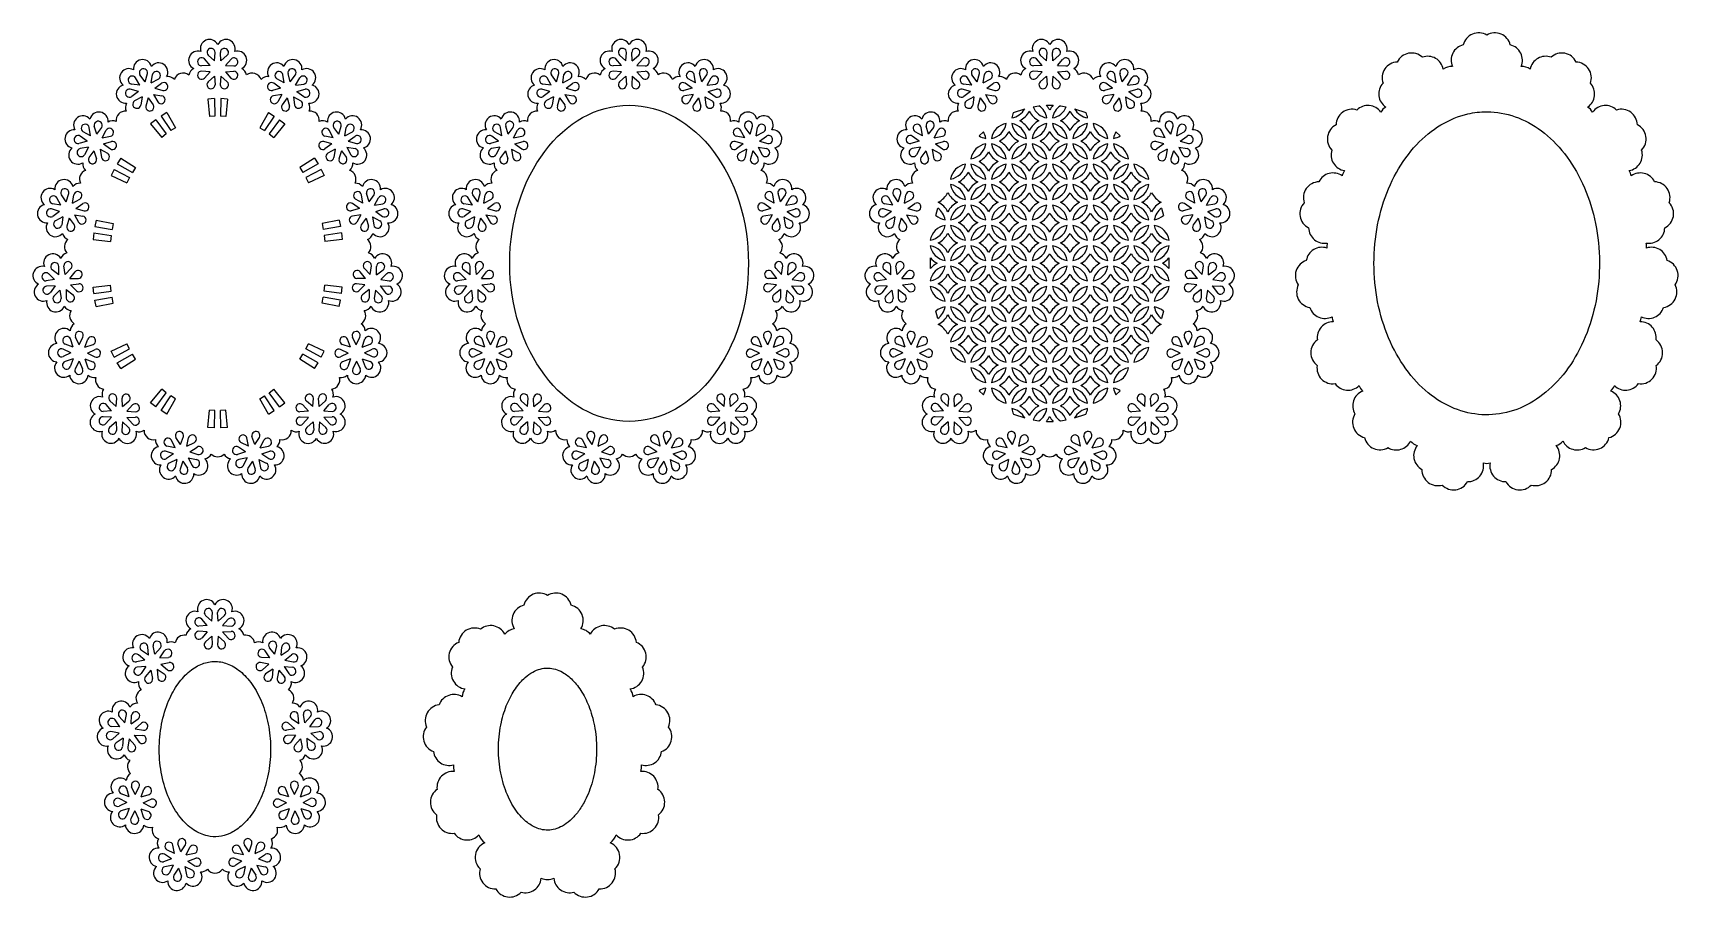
# Model space of a CAD drawing. Extents: x -287 to 212, y -395 to -133.
import ezdxf

# ---------------------------------------------------------------- set-up
doc = ezdxf.new("R2010")
doc.units = 0
doc.layers.get('0').update_dxf_attribs({"linetype": 'CONTINUOUS'})

msp = doc.modelspace()

# ---------------------------------------------------------------- linework, layer by layer
for p, q in [((-232, -141.43), (-233.93, -139.72)), ((-232, -141.43), (-231.82, -138.85)), ((-230.07, -141.43), (-230.23, -138.85)), ((-230.07, -141.43), (-228.13, -139.74)), ((-107.14, -141.43), (-109.07, -139.72)), ((-107.14, -141.43), (-106.96, -138.85)), ((-105.21, -141.43), (-105.37, -138.85)), ((-105.21, -141.43), (-103.27, -139.74)), ((20.51, -141.43), (18.58, -139.72)), ((20.51, -141.43), (20.69, -138.85)), ((22.43, -141.43), (22.28, -138.85)), ((22.43, -141.43), (24.38, -139.74)), ((-233.36, -142.79), (-235.93, -142.95)), ((-233.36, -144.71), (-235.93, -144.53)), ((-233.36, -144.71), (-235.07, -146.64)), ((-233.36, -142.79), (-235.05, -140.84)), ((-228.71, -142.79), (-227, -140.86)), ((-228.71, -142.79), (-226.14, -142.97)), ((-228.71, -144.71), (-226.14, -144.56)), ((-228.71, -144.71), (-227.02, -146.66)), ((-108.5, -142.79), (-111.07, -142.95)), ((-108.5, -144.71), (-111.07, -144.53)), ((-108.5, -144.71), (-110.21, -146.64)), ((-108.5, -142.79), (-110.19, -140.84)), ((-103.85, -142.79), (-102.14, -140.86)), ((-103.85, -142.79), (-101.28, -142.97)), ((-103.85, -144.71), (-101.28, -144.56)), ((-103.85, -144.71), (-102.16, -146.66)), ((19.15, -142.79), (16.57, -142.95)), ((19.15, -144.71), (16.57, -144.53)), ((19.15, -144.71), (17.44, -146.64)), ((19.15, -142.79), (17.45, -140.84)), ((23.79, -142.79), (25.5, -140.86)), ((23.79, -142.79), (26.37, -142.97)), ((23.79, -144.71), (26.37, -144.56)), ((23.79, -144.71), (25.49, -146.66)), ((-254.69, -148.82), (-257.25, -148.45)), ((-254.69, -148.82), (-255.96, -146.57)), ((-253.09, -147.76), (-254.63, -145.69)), ((-253.09, -147.76), (-252.39, -145.27)), ((-251.2, -148.14), (-250.84, -145.59)), ((-251.2, -148.14), (-248.95, -146.88)), ((-250.14, -149.75), (-248.08, -148.2)), ((-250.14, -149.75), (-247.66, -150.44)), ((-232, -146.08), (-233.95, -147.77)), ((-232, -146.08), (-231.84, -148.65)), ((-230.07, -146.08), (-230.25, -148.65)), ((-230.07, -146.08), (-228.14, -147.79)), ((-211.96, -149.75), (-214.44, -150.44)), ((-211.96, -149.75), (-214.02, -148.2)), ((-210.9, -148.14), (-213.14, -146.88)), ((-210.9, -148.14), (-211.26, -145.59)), ((-209.01, -147.76), (-209.7, -145.27)), ((-209.01, -147.76), (-207.46, -145.69)), ((-207.4, -148.82), (-206.14, -146.57)), ((-207.4, -148.82), (-204.85, -148.45)), ((-129.83, -148.82), (-132.38, -148.45)), ((-129.83, -148.82), (-131.1, -146.57)), ((-128.23, -147.76), (-129.77, -145.69)), ((-128.23, -147.76), (-127.53, -145.27)), ((-126.34, -148.14), (-125.97, -145.59)), ((-126.34, -148.14), (-124.09, -146.88)), ((-125.28, -149.75), (-123.22, -148.2)), ((-125.28, -149.75), (-122.79, -150.44)), ((-107.14, -146.08), (-109.08, -147.77)), ((-107.14, -146.08), (-106.98, -148.65)), ((-105.21, -146.08), (-105.39, -148.65)), ((-105.21, -146.08), (-103.28, -147.79)), ((-87.09, -149.75), (-89.58, -150.44)), ((-87.09, -149.75), (-89.16, -148.2)), ((-86.04, -148.14), (-88.28, -146.88)), ((-86.04, -148.14), (-86.4, -145.59)), ((-84.15, -147.76), (-84.84, -145.27)), ((-84.15, -147.76), (-82.6, -145.69)), ((-82.54, -148.82), (-81.28, -146.57)), ((-82.54, -148.82), (-79.99, -148.45)), ((-2.19, -148.82), (-4.74, -148.45)), ((-2.19, -148.82), (-3.45, -146.57)), ((-0.58, -147.76), (-2.13, -145.69)), ((-0.58, -147.76), (0.11, -145.27)), ((1.31, -148.14), (1.67, -145.59)), ((1.31, -148.14), (3.55, -146.88)), ((2.36, -149.75), (4.43, -148.2)), ((2.36, -149.75), (4.85, -150.44)), ((20.51, -146.08), (18.56, -147.77)), ((20.51, -146.08), (20.66, -148.65)), ((22.43, -146.08), (22.25, -148.65)), ((22.43, -146.08), (24.36, -147.79)), ((40.55, -149.75), (38.06, -150.44)), ((40.55, -149.75), (38.49, -148.2)), ((41.61, -148.14), (39.36, -146.88)), ((41.61, -148.14), (41.24, -145.59)), ((43.5, -147.76), (42.8, -145.27)), ((43.5, -147.76), (45.04, -145.69)), ((45.1, -148.82), (46.37, -146.57)), ((45.1, -148.82), (47.65, -148.45)), ((-255.08, -150.7), (-257.57, -150.01)), ((-255.08, -150.7), (-257.14, -152.25)), ((-254.02, -152.31), (-256.27, -153.57)), ((-254.02, -152.31), (-254.39, -154.86)), ((-252.13, -152.69), (-252.83, -155.18)), ((-252.13, -152.69), (-250.59, -154.76)), ((-250.53, -151.64), (-249.26, -153.88)), ((-250.53, -151.64), (-247.98, -152)), ((-232.05, -152.89), (-234.05, -153.03)), ((-234.05, -153.03), (-233.51, -158.3)), ((-232.05, -152.89), (-231.87, -158.19)), ((-230.05, -152.89), (-230.23, -158.19)), ((-228.05, -153.03), (-230.05, -152.89)), ((-228.05, -153.03), (-228.59, -158.3)), ((-211.57, -151.64), (-214.12, -152)), ((-211.57, -151.64), (-212.84, -153.88)), ((-209.96, -152.69), (-211.51, -154.76)), ((-209.96, -152.69), (-209.27, -155.18)), ((-208.08, -152.31), (-207.71, -154.86)), ((-208.08, -152.31), (-205.83, -153.57)), ((-207.02, -150.7), (-204.53, -150.01)), ((-207.02, -150.7), (-204.95, -152.25)), ((-130.22, -150.7), (-132.7, -150.01)), ((-130.22, -150.7), (-132.28, -152.25)), ((-129.16, -152.31), (-131.41, -153.57)), ((-129.16, -152.31), (-129.52, -154.86)), ((-127.27, -152.69), (-127.97, -155.18)), ((-127.27, -152.69), (-125.73, -154.76)), ((-125.67, -151.64), (-124.4, -153.88)), ((-125.67, -151.64), (-123.11, -152)), ((-86.71, -151.64), (-89.26, -152)), ((-86.71, -151.64), (-87.97, -153.88)), ((-85.1, -152.69), (-86.65, -154.76)), ((-85.1, -152.69), (-84.41, -155.18)), ((-83.22, -152.31), (-80.97, -153.57)), ((-83.22, -152.31), (-82.85, -154.86)), ((-82.16, -150.7), (-79.67, -150.01)), ((-82.16, -150.7), (-80.09, -152.25)), ((-2.57, -150.7), (-5.06, -150.01)), ((-2.57, -150.7), (-4.64, -152.25)), ((-1.51, -152.31), (-3.76, -153.57)), ((-1.51, -152.31), (-1.88, -154.86)), ((0.37, -152.69), (-0.32, -155.18)), ((0.37, -152.69), (1.92, -154.76)), ((1.98, -151.64), (3.24, -153.88)), ((1.98, -151.64), (4.53, -152)), ((40.94, -151.64), (38.38, -152)), ((40.94, -151.64), (39.67, -153.88)), ((42.54, -152.69), (41, -154.76)), ((42.54, -152.69), (43.24, -155.18)), ((44.43, -152.31), (46.68, -153.57)), ((44.43, -152.31), (44.79, -154.86)), ((45.49, -150.7), (47.97, -150.01)), ((45.49, -150.7), (47.55, -152.25)), ((-249.83, -159.31), (-251.41, -160.54)), ((-249.83, -159.31), (-246.69, -163.58)), ((-246.47, -157.11), (-248.18, -158.17)), ((-248.18, -158.17), (-245.28, -162.6)), ((-246.47, -157.11), (-243.83, -161.71)), ((-231.87, -158.19), (-233.51, -158.3)), ((-228.59, -158.3), (-230.23, -158.19)), ((-215.62, -157.11), (-218.27, -161.71)), ((-213.91, -158.17), (-216.81, -162.6)), ((-215.62, -157.11), (-213.91, -158.17)), ((-212.27, -159.31), (-215.41, -163.58)), ((-212.27, -159.31), (-210.68, -160.54)), ((10.48, -157.13), (13.88, -155.94)), ((16.41, -155.35), (18.2, -155.07)), ((20.45, -154.9), (22.47, -154.9)), ((24.72, -155.07), (26.51, -155.35)), ((29.04, -155.94), (32.44, -157.13)), ((-270.66, -165.79), (-272.75, -164.28)), ((-269.65, -164.16), (-271.91, -162.93)), ((-269.65, -164.16), (-270.05, -161.61)), ((-267.77, -163.72), (-268.5, -161.25)), ((-267.77, -163.72), (-266.26, -161.63)), ((-266.14, -164.74), (-264.91, -162.47)), ((-266.14, -164.74), (-263.59, -164.33)), ((-251.41, -160.54), (-248.05, -164.64)), ((-246.69, -163.58), (-248.05, -164.64)), ((-243.83, -161.71), (-245.28, -162.6)), ((-218.27, -161.71), (-216.81, -162.6)), ((-215.41, -163.58), (-214.05, -164.64)), ((-210.68, -160.54), (-214.05, -164.64)), ((-195.96, -164.74), (-198.51, -164.33)), ((-195.96, -164.74), (-197.19, -162.47)), ((-194.33, -163.72), (-195.84, -161.63)), ((-194.33, -163.72), (-193.59, -161.25)), ((-192.45, -164.16), (-192.04, -161.61)), ((-192.45, -164.16), (-190.18, -162.93)), ((-191.43, -165.79), (-189.34, -164.28)), ((-145.8, -165.79), (-147.89, -164.28)), ((-144.79, -164.16), (-147.05, -162.93)), ((-144.79, -164.16), (-145.19, -161.61)), ((-142.91, -163.72), (-143.64, -161.25)), ((-142.91, -163.72), (-141.4, -161.63)), ((-141.28, -164.74), (-140.05, -162.47)), ((-141.28, -164.74), (-138.73, -164.33)), ((-71.1, -164.74), (-73.65, -164.33)), ((-71.1, -164.74), (-72.33, -162.47)), ((-69.46, -163.72), (-70.98, -161.63)), ((-69.46, -163.72), (-68.73, -161.25)), ((-67.59, -164.16), (-67.18, -161.61)), ((-67.59, -164.16), (-65.32, -162.93)), ((-66.57, -165.79), (-64.48, -164.28)), ((-18.16, -165.79), (-20.25, -164.28)), ((-17.14, -164.16), (-19.41, -162.93)), ((-17.14, -164.16), (-17.55, -161.61)), ((-15.27, -163.72), (-16, -161.25)), ((-15.27, -163.72), (-13.75, -161.63)), ((-13.63, -164.74), (-12.4, -162.47)), ((-13.63, -164.74), (-11.08, -164.33)), ((0.03, -164.18), (1.33, -162.97)), ((41.58, -162.97), (42.89, -164.18)), ((56.55, -164.74), (54, -164.33)), ((56.55, -164.74), (55.32, -162.47)), ((58.18, -163.72), (56.67, -161.63)), ((58.18, -163.72), (58.91, -161.25)), ((60.06, -164.16), (60.46, -161.61)), ((60.06, -164.16), (62.32, -162.93)), ((61.07, -165.79), (63.16, -164.28)), ((-270.66, -165.79), (-273.14, -166.53)), ((-270.23, -167.67), (-272.78, -168.07)), ((-270.23, -167.67), (-271.46, -169.93)), ((-268.6, -168.69), (-270.11, -170.77)), ((-268.6, -168.69), (-267.86, -171.16)), ((-266.72, -168.25), (-264.45, -169.48)), ((-266.72, -168.25), (-266.31, -170.8)), ((-265.7, -166.62), (-263.23, -165.88)), ((-265.7, -166.62), (-263.61, -168.13)), ((-196.39, -166.62), (-198.87, -165.88)), ((-196.39, -166.62), (-198.48, -168.13)), ((-195.38, -168.25), (-197.64, -169.48)), ((-195.38, -168.25), (-195.78, -170.8)), ((-193.5, -168.69), (-194.24, -171.16)), ((-193.5, -168.69), (-191.99, -170.77)), ((-191.87, -167.67), (-190.64, -169.93)), ((-191.87, -167.67), (-189.32, -168.07)), ((-191.43, -165.79), (-188.96, -166.53)), ((-145.8, -165.79), (-148.28, -166.53)), ((-145.37, -167.67), (-147.92, -168.07)), ((-145.37, -167.67), (-146.6, -169.93)), ((-143.73, -168.69), (-145.25, -170.77)), ((-143.73, -168.69), (-143, -171.16)), ((-141.86, -168.25), (-139.59, -169.48)), ((-141.86, -168.25), (-141.45, -170.8)), ((-140.84, -166.62), (-138.37, -165.88)), ((-140.84, -166.62), (-138.75, -168.13)), ((-71.53, -166.62), (-74.01, -165.88)), ((-71.53, -166.62), (-73.62, -168.13)), ((-70.52, -168.25), (-72.78, -169.48)), ((-70.52, -168.25), (-70.92, -170.8)), ((-68.64, -168.69), (-69.37, -171.16)), ((-68.64, -168.69), (-67.13, -170.77)), ((-67.01, -167.67), (-64.46, -168.07)), ((-67.01, -167.67), (-65.78, -169.93)), ((-66.57, -165.79), (-64.1, -166.53)), ((-18.16, -165.79), (-20.63, -166.53)), ((-17.72, -167.67), (-20.27, -168.07)), ((-17.72, -167.67), (-18.95, -169.93)), ((-16.09, -168.69), (-17.6, -170.77)), ((-16.09, -168.69), (-15.36, -171.16)), ((-14.21, -168.25), (-11.95, -169.48)), ((-14.21, -168.25), (-13.81, -170.8)), ((-13.2, -166.62), (-10.72, -165.88)), ((-13.2, -166.62), (-11.11, -168.13)), ((56.11, -166.62), (53.64, -165.88)), ((56.11, -166.62), (54.02, -168.13)), ((57.13, -168.25), (54.86, -169.48)), ((57.13, -168.25), (56.72, -170.8)), ((59, -168.69), (58.27, -171.16)), ((59, -168.69), (60.52, -170.77)), ((60.64, -167.67), (63.19, -168.07)), ((60.64, -167.67), (61.87, -169.93)), ((61.07, -165.79), (63.55, -166.53)), ((-262.48, -174.39), (-263.39, -176.18)), ((-262.48, -174.39), (-257.8, -176.87)), ((-260.48, -170.93), (-261.51, -172.65)), ((-261.51, -172.65), (-256.93, -175.3)), ((-260.48, -170.93), (-256, -173.77)), ((-256, -173.77), (-256.93, -175.3)), ((-201.62, -170.93), (-206.09, -173.77)), ((-206.09, -173.77), (-205.17, -175.3)), ((-200.58, -172.65), (-205.17, -175.3)), ((-199.61, -174.39), (-204.3, -176.87)), ((-201.62, -170.93), (-200.58, -172.65)), ((-199.61, -174.39), (-198.71, -176.18)), ((-263.39, -176.18), (-258.61, -178.48)), ((-257.8, -176.87), (-258.61, -178.48)), ((-204.3, -176.87), (-203.48, -178.48)), ((-198.71, -176.18), (-203.48, -178.48)), ((-278.61, -185.24), (-279.84, -182.97)), ((-276.99, -184.21), (-278.5, -182.12)), ((-276.99, -184.21), (-276.25, -181.73)), ((-275.11, -184.62), (-274.7, -182.08)), ((-275.11, -184.62), (-272.84, -183.39)), ((-274.08, -186.25), (-271.99, -184.73)), ((-188.02, -186.25), (-190.11, -184.73)), ((-186.99, -184.62), (-189.26, -183.39)), ((-186.99, -184.62), (-187.4, -182.08)), ((-185.11, -184.21), (-185.84, -181.73)), ((-185.11, -184.21), (-183.6, -182.12)), ((-183.49, -185.24), (-182.26, -182.97)), ((-153.75, -185.24), (-154.98, -182.97)), ((-152.13, -184.21), (-153.64, -182.12)), ((-152.13, -184.21), (-151.39, -181.73)), ((-150.25, -184.62), (-149.84, -182.08)), ((-150.25, -184.62), (-147.98, -183.39)), ((-149.21, -186.25), (-147.13, -184.73)), ((-63.16, -186.25), (-65.25, -184.73)), ((-62.13, -184.62), (-64.4, -183.39)), ((-62.13, -184.62), (-62.53, -182.08)), ((-60.25, -184.21), (-60.98, -181.73)), ((-60.25, -184.21), (-58.74, -182.12)), ((-58.62, -185.24), (-57.39, -182.97)), ((-26.11, -185.24), (-27.34, -182.97)), ((-24.48, -184.21), (-25.99, -182.12)), ((-24.48, -184.21), (-23.75, -181.73)), ((-22.6, -184.62), (-22.2, -182.08)), ((-22.6, -184.62), (-20.33, -183.39)), ((-21.57, -186.25), (-19.48, -184.73)), ((64.48, -186.25), (62.4, -184.73)), ((65.52, -184.62), (63.25, -183.39)), ((65.52, -184.62), (65.11, -182.08)), ((67.4, -184.21), (66.66, -181.73)), ((67.4, -184.21), (68.91, -182.12)), ((69.02, -185.24), (70.25, -182.97)), ((-279.03, -187.12), (-281.5, -186.38)), ((-278.61, -185.24), (-281.16, -184.83)), ((-279.03, -187.12), (-281.12, -188.63)), ((-278, -188.74), (-280.26, -189.97)), ((-278, -188.74), (-278.4, -191.29)), ((-276.12, -189.16), (-276.85, -191.63)), ((-276.12, -189.16), (-274.6, -191.25)), ((-274.49, -188.13), (-273.26, -190.39)), ((-274.49, -188.13), (-271.95, -188.53)), ((-274.08, -186.25), (-271.6, -186.98)), ((-267.94, -189.74), (-268.31, -191.7)), ((-267.94, -189.74), (-262.75, -190.81)), ((-194.16, -189.74), (-199.35, -190.81)), ((-194.16, -189.74), (-193.78, -191.7)), ((-188.02, -186.25), (-190.5, -186.98)), ((-187.6, -188.13), (-190.15, -188.53)), ((-187.6, -188.13), (-188.83, -190.39)), ((-185.98, -189.16), (-187.49, -191.25)), ((-185.98, -189.16), (-185.25, -191.63)), ((-184.1, -188.74), (-181.83, -189.97)), ((-184.1, -188.74), (-183.69, -191.29)), ((-183.49, -185.24), (-180.94, -184.83)), ((-183.07, -187.12), (-180.59, -186.38)), ((-183.07, -187.12), (-180.98, -188.63)), ((-154.17, -187.12), (-156.64, -186.38)), ((-153.75, -185.24), (-156.3, -184.83)), ((-154.17, -187.12), (-156.26, -188.63)), ((-153.13, -188.74), (-155.4, -189.97)), ((-153.13, -188.74), (-153.54, -191.29)), ((-151.26, -189.16), (-151.99, -191.63)), ((-151.26, -189.16), (-149.74, -191.25)), ((-149.63, -188.13), (-147.09, -188.53)), ((-149.63, -188.13), (-148.4, -190.39)), ((-149.21, -186.25), (-146.74, -186.98)), ((-63.16, -186.25), (-65.63, -186.98)), ((-62.74, -188.13), (-65.29, -188.53)), ((-62.74, -188.13), (-63.97, -190.39)), ((-61.12, -189.16), (-62.63, -191.25)), ((-61.12, -189.16), (-60.38, -191.63)), ((-59.24, -188.74), (-58.83, -191.29)), ((-59.24, -188.74), (-56.97, -189.97)), ((-58.62, -185.24), (-56.08, -184.83)), ((-58.21, -187.12), (-55.73, -186.38)), ((-58.21, -187.12), (-56.12, -188.63)), ((-26.52, -187.12), (-29, -186.38)), ((-26.11, -185.24), (-28.65, -184.83)), ((-26.52, -187.12), (-28.61, -188.63)), ((-25.49, -188.74), (-27.76, -189.97)), ((-25.49, -188.74), (-25.9, -191.29)), ((-23.61, -189.16), (-24.35, -191.63)), ((-23.61, -189.16), (-22.1, -191.25)), ((-21.99, -188.13), (-19.44, -188.53)), ((-21.99, -188.13), (-20.76, -190.39)), ((-21.57, -186.25), (-19.1, -186.98)), ((-13.07, -188.35), (-12.49, -186.13)), ((55.41, -186.13), (55.99, -188.35)), ((64.48, -186.25), (62.01, -186.98)), ((64.9, -188.13), (62.36, -188.53)), ((64.9, -188.13), (63.67, -190.39)), ((66.53, -189.16), (65.01, -191.25)), ((66.53, -189.16), (67.26, -191.63)), ((68.4, -188.74), (68.81, -191.29)), ((68.4, -188.74), (70.67, -189.97)), ((69.02, -185.24), (71.57, -184.83)), ((69.44, -187.12), (71.91, -186.38)), ((69.44, -187.12), (71.53, -188.63)), ((-268.63, -193.68), (-268.88, -195.66)), ((-268.63, -193.68), (-263.38, -194.43)), ((-268.31, -191.7), (-263.09, -192.61)), ((-263.38, -194.43), (-263.61, -196.25)), ((-262.75, -190.81), (-263.09, -192.61)), ((-199.35, -190.81), (-199, -192.61)), ((-193.78, -191.7), (-199, -192.61)), ((-193.47, -193.68), (-198.72, -194.43)), ((-198.72, -194.43), (-198.48, -196.25)), ((-193.47, -193.68), (-193.22, -195.66)), ((-268.88, -195.66), (-263.61, -196.25)), ((-193.22, -195.66), (-198.48, -196.25)), ((-279.27, -206.39), (-279.28, -203.81)), ((-277.35, -206.25), (-277.7, -203.69)), ((-277.35, -206.25), (-275.53, -204.41)), ((-184.75, -206.25), (-186.56, -204.41)), ((-184.75, -206.25), (-184.4, -203.69)), ((-182.83, -206.39), (-182.82, -203.81)), ((-154.41, -206.39), (-154.42, -203.81)), ((-152.49, -206.25), (-152.84, -203.69)), ((-152.49, -206.25), (-150.67, -204.41)), ((-59.89, -206.25), (-61.7, -204.41)), ((-59.89, -206.25), (-59.54, -203.69)), ((-57.97, -206.39), (-57.95, -203.81)), ((-26.76, -206.39), (-26.78, -203.81)), ((-24.84, -206.25), (-25.19, -203.69)), ((-24.84, -206.25), (-23.03, -204.41)), ((-14.75, -204.5), (-14.75, -201.27)), ((57.67, -201.27), (57.67, -204.5)), ((67.76, -206.25), (65.94, -204.41)), ((67.76, -206.25), (68.11, -203.69)), ((69.68, -206.39), (69.69, -203.81)), ((-280.53, -207.85), (-283.08, -208.2)), ((-280.53, -207.85), (-282.36, -206.03)), ((-279.27, -206.39), (-281.32, -204.83)), ((-275.89, -207.5), (-274.33, -205.45)), ((-275.89, -207.5), (-273.31, -207.49)), ((-275.75, -209.42), (-273.19, -209.08)), ((-275.75, -209.42), (-273.92, -211.24)), ((-268.88, -210.11), (-263.61, -209.53)), ((-263.38, -211.35), (-263.61, -209.53)), ((-198.72, -211.35), (-198.48, -209.53)), ((-193.22, -210.11), (-198.48, -209.53)), ((-186.35, -209.42), (-188.9, -209.08)), ((-186.21, -207.5), (-188.79, -207.49)), ((-186.35, -209.42), (-188.18, -211.24)), ((-186.21, -207.5), (-187.77, -205.45)), ((-182.83, -206.39), (-180.78, -204.83)), ((-181.57, -207.85), (-179.74, -206.03)), ((-181.57, -207.85), (-179.02, -208.2)), ((-155.66, -207.85), (-158.22, -208.2)), ((-155.66, -207.85), (-157.5, -206.03)), ((-154.41, -206.39), (-156.46, -204.83)), ((-151.03, -207.5), (-149.47, -205.45)), ((-151.03, -207.5), (-148.45, -207.49)), ((-150.89, -209.42), (-148.33, -209.08)), ((-150.89, -209.42), (-149.05, -211.24)), ((-61.49, -209.42), (-64.04, -209.08)), ((-61.34, -207.5), (-63.92, -207.49)), ((-61.49, -209.42), (-63.32, -211.24)), ((-61.34, -207.5), (-62.91, -205.45)), ((-57.97, -206.39), (-55.91, -204.83)), ((-56.71, -207.85), (-54.88, -206.03)), ((-56.71, -207.85), (-54.16, -208.2)), ((-28.02, -207.85), (-30.57, -208.2)), ((-28.02, -207.85), (-29.85, -206.03)), ((-26.76, -206.39), (-28.82, -204.83)), ((-23.39, -207.5), (-21.82, -205.45)), ((-23.39, -207.5), (-20.81, -207.49)), ((-23.24, -209.42), (-20.69, -209.08)), ((-23.24, -209.42), (-21.41, -211.24)), ((66.16, -209.42), (63.6, -209.08)), ((66.3, -207.5), (63.72, -207.49)), ((66.16, -209.42), (64.32, -211.24)), ((66.3, -207.5), (64.74, -205.45)), ((69.68, -206.39), (71.73, -204.83)), ((70.93, -207.85), (72.77, -206.03)), ((70.93, -207.85), (73.49, -208.2)), ((-280.38, -209.77), (-282.96, -209.78)), ((-280.38, -209.77), (-281.94, -211.82)), ((-278.92, -211.02), (-280.74, -212.86)), ((-278.92, -211.02), (-278.58, -213.58)), ((-277, -210.88), (-276.99, -213.46)), ((-277, -210.88), (-274.95, -212.44)), ((-268.63, -212.1), (-268.88, -210.11)), ((-268.63, -212.1), (-263.38, -211.35)), ((-268.31, -214.07), (-263.09, -213.16)), ((-267.94, -216.04), (-268.31, -214.07)), ((-262.75, -214.96), (-263.09, -213.16)), ((-199.35, -214.96), (-199, -213.16)), ((-193.78, -214.07), (-199, -213.16)), ((-193.47, -212.1), (-198.72, -211.35)), ((-194.16, -216.04), (-193.78, -214.07)), ((-193.47, -212.1), (-193.22, -210.11)), ((-185.09, -210.88), (-187.14, -212.44)), ((-185.09, -210.88), (-185.11, -213.46)), ((-183.17, -211.02), (-183.52, -213.58)), ((-183.17, -211.02), (-181.36, -212.86)), ((-181.72, -209.77), (-179.13, -209.78)), ((-181.72, -209.77), (-180.15, -211.82)), ((-155.52, -209.77), (-158.1, -209.78)), ((-155.52, -209.77), (-157.08, -211.82)), ((-154.06, -211.02), (-155.88, -212.86)), ((-154.06, -211.02), (-153.72, -213.58)), ((-152.14, -210.88), (-150.09, -212.44)), ((-152.14, -210.88), (-152.13, -213.46)), ((-60.23, -210.88), (-62.28, -212.44)), ((-60.23, -210.88), (-60.24, -213.46)), ((-58.31, -211.02), (-58.66, -213.58)), ((-58.31, -211.02), (-56.5, -212.86)), ((-56.85, -209.77), (-55.29, -211.82)), ((-56.85, -209.77), (-54.27, -209.78)), ((-27.88, -209.77), (-30.46, -209.78)), ((-27.88, -209.77), (-29.44, -211.82)), ((-26.42, -211.02), (-28.23, -212.86)), ((-26.42, -211.02), (-26.07, -213.58)), ((-24.5, -210.88), (-22.45, -212.44)), ((-24.5, -210.88), (-24.49, -213.46)), ((67.41, -210.88), (65.36, -212.44)), ((67.41, -210.88), (67.4, -213.46)), ((69.33, -211.02), (68.99, -213.58)), ((69.33, -211.02), (71.15, -212.86)), ((70.79, -209.77), (72.35, -211.82)), ((70.79, -209.77), (73.37, -209.78)), ((-267.94, -216.04), (-262.75, -214.96)), ((-194.16, -216.04), (-199.35, -214.96)), ((-12.49, -219.64), (-13.07, -217.43)), ((55.99, -217.43), (55.41, -219.64)), ((-275.64, -230.09), (-277.94, -228.92)), ((-274.89, -228.32), (-277.32, -227.45)), ((-274.89, -228.32), (-275.68, -225.86)), ((-273.1, -227.6), (-274.21, -225.27)), ((-273.1, -227.6), (-271.93, -225.3)), ((-271.33, -228.35), (-270.47, -225.92)), ((-271.33, -228.35), (-268.88, -227.55)), ((-270.61, -230.13), (-268.28, -229.02)), ((-263.39, -229.59), (-258.61, -227.29)), ((-262.48, -231.38), (-263.39, -229.59)), ((-262.48, -231.38), (-257.8, -228.9)), ((-257.8, -228.9), (-258.61, -227.29)), ((-204.3, -228.9), (-203.48, -227.29)), ((-199.61, -231.38), (-204.3, -228.9)), ((-198.71, -229.59), (-203.48, -227.29)), ((-199.61, -231.38), (-198.71, -229.59)), ((-191.49, -230.13), (-193.82, -229.02)), ((-190.77, -228.35), (-193.22, -227.55)), ((-190.77, -228.35), (-191.63, -225.92)), ((-189, -227.6), (-190.17, -225.3)), ((-189, -227.6), (-187.89, -225.27)), ((-187.21, -228.32), (-186.41, -225.86)), ((-187.21, -228.32), (-184.78, -227.45)), ((-186.46, -230.09), (-184.16, -228.92)), ((-150.78, -230.09), (-153.08, -228.92)), ((-150.02, -228.32), (-152.45, -227.45)), ((-150.02, -228.32), (-150.82, -225.86)), ((-148.24, -227.6), (-149.35, -225.27)), ((-148.24, -227.6), (-147.07, -225.3)), ((-146.47, -228.35), (-145.61, -225.92)), ((-146.47, -228.35), (-144.01, -227.55)), ((-145.75, -230.13), (-143.42, -229.02)), ((-66.63, -230.13), (-68.96, -229.02)), ((-65.91, -228.35), (-68.36, -227.55)), ((-65.91, -228.35), (-66.77, -225.92)), ((-64.13, -227.6), (-65.31, -225.3)), ((-64.13, -227.6), (-63.03, -225.27)), ((-62.35, -228.32), (-61.55, -225.86)), ((-62.35, -228.32), (-59.92, -227.45)), ((-61.6, -230.09), (-59.3, -228.92)), ((-23.13, -230.09), (-25.43, -228.92)), ((-22.38, -228.32), (-24.81, -227.45)), ((-22.38, -228.32), (-23.18, -225.86)), ((-20.6, -227.6), (-21.7, -225.27)), ((-20.6, -227.6), (-19.42, -225.3)), ((-18.82, -228.35), (-17.96, -225.92)), ((-18.82, -228.35), (-16.37, -227.55)), ((-18.1, -230.13), (-15.77, -229.02)), ((61.02, -230.13), (58.69, -229.02)), ((61.74, -228.35), (59.28, -227.55)), ((61.74, -228.35), (60.88, -225.92)), ((63.51, -227.6), (62.34, -225.3)), ((63.51, -227.6), (64.62, -225.27)), ((65.29, -228.32), (66.09, -225.86)), ((65.29, -228.32), (67.72, -227.45)), ((66.05, -230.09), (68.35, -228.92)), ((-275.64, -230.09), (-277.97, -231.2)), ((-274.92, -231.87), (-277.37, -232.67)), ((-274.92, -231.87), (-275.78, -234.3)), ((-273.14, -232.62), (-274.31, -234.92)), ((-273.14, -232.62), (-272.04, -234.95)), ((-271.36, -231.9), (-270.56, -234.36)), ((-271.36, -231.9), (-268.93, -232.77)), ((-270.61, -230.13), (-268.31, -231.3)), ((-261.51, -233.13), (-256.93, -230.47)), ((-260.48, -234.84), (-261.51, -233.13)), ((-260.48, -234.84), (-256, -232)), ((-256, -232), (-256.93, -230.47)), ((-206.09, -232), (-205.17, -230.47)), ((-201.62, -234.84), (-206.09, -232)), ((-200.58, -233.13), (-205.17, -230.47)), ((-201.62, -234.84), (-200.58, -233.13)), ((-191.49, -230.13), (-193.79, -231.3)), ((-190.74, -231.9), (-193.17, -232.77)), ((-190.74, -231.9), (-191.54, -234.36)), ((-188.95, -232.62), (-190.06, -234.95)), ((-188.95, -232.62), (-187.78, -234.92)), ((-187.18, -231.87), (-186.32, -234.3)), ((-187.18, -231.87), (-184.73, -232.67)), ((-186.46, -230.09), (-184.13, -231.2)), ((-150.78, -230.09), (-153.1, -231.2)), ((-150.05, -231.87), (-152.51, -232.67)), ((-150.05, -231.87), (-150.92, -234.3)), ((-148.28, -232.62), (-149.45, -234.92)), ((-148.28, -232.62), (-147.17, -234.95)), ((-146.5, -231.9), (-144.07, -232.77)), ((-146.5, -231.9), (-145.7, -234.36)), ((-145.75, -230.13), (-143.45, -231.3)), ((-66.63, -230.13), (-68.93, -231.3)), ((-65.88, -231.9), (-68.31, -232.77)), ((-65.88, -231.9), (-66.67, -234.36)), ((-64.09, -232.62), (-65.2, -234.95)), ((-64.09, -232.62), (-62.92, -234.92)), ((-62.32, -231.87), (-61.46, -234.3)), ((-62.32, -231.87), (-59.87, -232.67)), ((-61.6, -230.09), (-59.27, -231.2)), ((-23.13, -230.09), (-25.46, -231.2)), ((-22.41, -231.87), (-24.86, -232.67)), ((-22.41, -231.87), (-23.27, -234.3)), ((-20.64, -232.62), (-21.81, -234.92)), ((-20.64, -232.62), (-19.53, -234.95)), ((-18.85, -231.9), (-16.42, -232.77)), ((-18.85, -231.9), (-18.06, -234.36)), ((-18.1, -230.13), (-15.8, -231.3)), ((61.02, -230.13), (58.72, -231.3)), ((61.77, -231.9), (59.34, -232.77)), ((61.77, -231.9), (60.97, -234.36)), ((63.55, -232.62), (62.44, -234.95)), ((63.55, -232.62), (64.72, -234.92)), ((65.32, -231.87), (66.19, -234.3)), ((65.32, -231.87), (67.78, -232.67)), ((66.05, -230.09), (68.37, -231.2)), ((-261.87, -246.37), (-263.78, -244.65)), ((-261.87, -246.37), (-261.66, -243.8)), ((-259.94, -246.39), (-260.08, -243.82)), ((-251.41, -245.23), (-248.05, -241.14)), ((-249.83, -246.46), (-246.69, -242.19)), ((-248.18, -247.61), (-245.28, -243.17)), ((-246.69, -242.19), (-248.05, -241.14)), ((-246.47, -248.66), (-243.83, -244.07)), ((-243.83, -244.07), (-245.28, -243.17)), ((-218.27, -244.07), (-216.81, -243.17)), ((-215.62, -248.66), (-218.27, -244.07)), ((-213.91, -247.61), (-216.81, -243.17)), ((-215.41, -242.19), (-214.05, -241.14)), ((-212.27, -246.46), (-215.41, -242.19)), ((-210.68, -245.23), (-214.05, -241.14)), ((-202.16, -246.39), (-202.02, -243.82)), ((-200.23, -246.37), (-200.43, -243.8)), ((-200.23, -246.37), (-198.32, -244.65)), ((-137.01, -246.37), (-138.92, -244.65)), ((-137.01, -246.37), (-136.8, -243.8)), ((-135.08, -246.39), (-135.21, -243.82)), ((-77.29, -246.39), (-77.16, -243.82)), ((-75.37, -246.37), (-75.57, -243.8)), ((-75.37, -246.37), (-73.45, -244.65)), ((-9.36, -246.37), (-11.28, -244.65)), ((-9.36, -246.37), (-9.16, -243.8)), ((-7.44, -246.39), (-7.57, -243.82)), ((0.03, -241.59), (1.33, -242.81)), ((41.58, -242.81), (42.89, -241.59)), ((50.35, -246.39), (50.48, -243.82)), ((52.28, -246.37), (52.07, -243.8)), ((52.28, -246.37), (54.19, -244.65)), ((-263.26, -249.65), (-265.83, -249.45)), ((-263.24, -247.72), (-265.81, -247.86)), ((-263.26, -249.65), (-264.98, -251.56)), ((-263.24, -247.72), (-264.92, -245.76)), ((-259.94, -246.39), (-257.98, -244.71)), ((-258.61, -249.69), (-256.03, -249.55)), ((-258.59, -247.76), (-256.87, -245.85)), ((-258.59, -247.76), (-256.02, -247.96)), ((-249.83, -246.46), (-251.41, -245.23)), ((-246.47, -248.66), (-248.18, -247.61)), ((-234.05, -252.74), (-233.51, -247.47)), ((-231.87, -247.58), (-233.51, -247.47)), ((-232.05, -252.88), (-231.87, -247.58)), ((-228.59, -247.47), (-230.23, -247.58)), ((-230.05, -252.88), (-230.23, -247.58)), ((-228.05, -252.74), (-228.59, -247.47)), ((-215.62, -248.66), (-213.91, -247.61)), ((-212.27, -246.46), (-210.68, -245.23)), ((-203.5, -247.76), (-206.08, -247.96)), ((-203.49, -249.69), (-206.06, -249.55)), ((-203.5, -247.76), (-205.23, -245.85)), ((-202.16, -246.39), (-204.12, -244.71)), ((-198.86, -247.72), (-197.18, -245.76)), ((-198.86, -247.72), (-196.28, -247.86)), ((-198.84, -249.65), (-196.27, -249.45)), ((-198.84, -249.65), (-197.12, -251.56)), ((-138.39, -249.65), (-140.97, -249.45)), ((-138.38, -247.72), (-140.95, -247.86)), ((-138.39, -249.65), (-140.12, -251.56)), ((-138.38, -247.72), (-140.05, -245.76)), ((-135.08, -246.39), (-133.12, -244.71)), ((-133.75, -249.69), (-131.17, -249.55)), ((-133.73, -247.76), (-132, -245.85)), ((-133.73, -247.76), (-131.16, -247.96)), ((-78.64, -247.76), (-81.22, -247.96)), ((-78.63, -249.69), (-81.2, -249.55)), ((-78.64, -247.76), (-80.37, -245.85)), ((-77.29, -246.39), (-79.26, -244.71)), ((-74, -247.72), (-72.32, -245.76)), ((-74, -247.72), (-71.42, -247.86)), ((-73.98, -249.65), (-71.41, -249.45)), ((-73.98, -249.65), (-72.25, -251.56)), ((-10.75, -249.65), (-13.32, -249.45)), ((-10.73, -247.72), (-13.31, -247.86)), ((-10.75, -249.65), (-12.48, -251.56)), ((-10.73, -247.72), (-12.41, -245.76)), ((-7.44, -246.39), (-5.47, -244.71)), ((-6.1, -249.69), (-3.53, -249.55)), ((-6.09, -247.76), (-4.36, -245.85)), ((-6.09, -247.76), (-3.51, -247.96)), ((10.48, -248.64), (13.88, -249.83)), ((29.04, -249.83), (32.44, -248.64)), ((49, -247.76), (46.43, -247.96)), ((49.02, -249.69), (46.44, -249.55)), ((49, -247.76), (47.27, -245.85)), ((50.35, -246.39), (48.39, -244.71)), ((53.65, -247.72), (55.32, -245.76)), ((53.65, -247.72), (56.22, -247.86)), ((53.66, -249.65), (56.24, -249.45)), ((53.66, -249.65), (55.39, -251.56)), ((-261.91, -251.02), (-263.87, -252.7)), ((-261.91, -251.02), (-261.77, -253.6)), ((-259.98, -251.04), (-260.18, -253.61)), ((-259.98, -251.04), (-258.07, -252.76)), ((-258.61, -249.69), (-256.93, -251.65)), ((-232.05, -252.88), (-234.05, -252.74)), ((-228.05, -252.74), (-230.05, -252.88)), ((-203.49, -249.69), (-205.16, -251.65)), ((-202.12, -251.04), (-204.03, -252.76)), ((-202.12, -251.04), (-201.91, -253.61)), ((-200.19, -251.02), (-200.32, -253.6)), ((-200.19, -251.02), (-198.23, -252.7)), ((-137.04, -251.02), (-139.01, -252.7)), ((-137.04, -251.02), (-136.91, -253.6)), ((-135.12, -251.04), (-135.32, -253.61)), ((-135.12, -251.04), (-133.2, -252.76)), ((-133.75, -249.69), (-132.07, -251.65)), ((-78.63, -249.69), (-80.3, -251.65)), ((-77.25, -251.04), (-79.17, -252.76)), ((-77.25, -251.04), (-77.05, -253.61)), ((-75.33, -251.02), (-75.46, -253.6)), ((-75.33, -251.02), (-73.37, -252.7)), ((-9.4, -251.02), (-11.36, -252.7)), ((-9.4, -251.02), (-9.27, -253.6)), ((-7.48, -251.04), (-7.68, -253.61)), ((-7.48, -251.04), (-5.56, -252.76)), ((-6.1, -249.69), (-4.43, -251.65)), ((16.41, -250.43), (18.2, -250.7)), ((20.45, -250.88), (22.47, -250.88)), ((24.72, -250.7), (26.51, -250.43)), ((49.02, -249.69), (47.34, -251.65)), ((50.39, -251.04), (48.47, -252.76)), ((50.39, -251.04), (50.59, -253.61)), ((52.31, -251.02), (52.18, -253.6)), ((52.31, -251.02), (54.28, -252.7)), ((-243.96, -258.9), (-246.49, -258.39)), ((-243.96, -258.9), (-245.1, -256.58)), ((-242.3, -257.93), (-243.72, -255.78)), ((-242.3, -257.93), (-241.46, -255.49)), ((-240.44, -258.43), (-239.92, -255.9)), ((-240.44, -258.43), (-238.12, -257.29)), ((-239.47, -260.09), (-237.32, -258.67)), ((-222.63, -260.09), (-224.77, -258.67)), ((-221.66, -258.43), (-223.98, -257.29)), ((-221.66, -258.43), (-222.17, -255.9)), ((-219.8, -257.93), (-220.64, -255.49)), ((-219.8, -257.93), (-218.38, -255.78)), ((-218.14, -258.9), (-217, -256.58)), ((-218.14, -258.9), (-215.61, -258.39)), ((-119.1, -258.9), (-121.63, -258.39)), ((-119.1, -258.9), (-120.24, -256.58)), ((-117.44, -257.93), (-118.86, -255.78)), ((-117.44, -257.93), (-116.6, -255.49)), ((-115.58, -258.43), (-115.06, -255.9)), ((-115.58, -258.43), (-113.26, -257.29)), ((-114.61, -260.09), (-112.46, -258.67)), ((-97.76, -260.09), (-99.91, -258.67)), ((-96.8, -258.43), (-99.12, -257.29)), ((-96.8, -258.43), (-97.31, -255.9)), ((-94.94, -257.93), (-95.78, -255.49)), ((-94.94, -257.93), (-93.51, -255.78)), ((-93.27, -258.9), (-92.14, -256.58)), ((-93.27, -258.9), (-90.75, -258.39)), ((8.54, -258.9), (6.02, -258.39)), ((8.54, -258.9), (7.41, -256.58)), ((10.21, -257.93), (8.78, -255.78)), ((10.21, -257.93), (11.05, -255.49)), ((12.07, -258.43), (12.58, -255.9)), ((12.07, -258.43), (14.39, -257.29)), ((13.03, -260.09), (15.18, -258.67)), ((29.88, -260.09), (27.73, -258.67)), ((30.85, -258.43), (28.53, -257.29)), ((30.85, -258.43), (30.33, -255.9)), ((32.71, -257.93), (31.87, -255.49)), ((32.71, -257.93), (34.13, -255.78)), ((34.37, -258.9), (35.51, -256.58)), ((34.37, -258.9), (36.9, -258.39)), ((-244.46, -260.76), (-246.9, -259.92)), ((-244.46, -260.76), (-246.61, -262.18)), ((-243.49, -262.42), (-245.81, -263.56)), ((-243.49, -262.42), (-244, -264.95)), ((-241.63, -262.92), (-242.47, -265.36)), ((-241.63, -262.92), (-240.21, -265.07)), ((-239.97, -261.95), (-237.44, -262.47)), ((-239.97, -261.95), (-238.83, -264.27)), ((-239.47, -260.09), (-237.03, -260.93)), ((-222.63, -260.09), (-225.07, -260.93)), ((-222.13, -261.95), (-224.66, -262.47)), ((-222.13, -261.95), (-223.27, -264.27)), ((-220.46, -262.92), (-221.89, -265.07)), ((-220.46, -262.92), (-219.63, -265.36)), ((-218.61, -262.42), (-216.29, -263.56)), ((-218.61, -262.42), (-218.09, -264.95)), ((-217.64, -260.76), (-215.2, -259.92)), ((-217.64, -260.76), (-215.49, -262.18)), ((-119.6, -260.76), (-122.04, -259.92)), ((-119.6, -260.76), (-121.75, -262.18)), ((-118.63, -262.42), (-120.95, -263.56)), ((-118.63, -262.42), (-119.14, -264.95)), ((-116.77, -262.92), (-117.61, -265.36)), ((-116.77, -262.92), (-115.35, -265.07)), ((-115.11, -261.95), (-112.58, -262.47)), ((-115.11, -261.95), (-113.97, -264.27)), ((-114.61, -260.09), (-112.17, -260.93)), ((-97.76, -260.09), (-100.21, -260.93)), ((-97.27, -261.95), (-99.8, -262.47)), ((-97.27, -261.95), (-98.4, -264.27)), ((-95.6, -262.92), (-97.03, -265.07)), ((-95.6, -262.92), (-94.77, -265.36)), ((-93.74, -262.42), (-93.23, -264.95)), ((-93.74, -262.42), (-91.43, -263.56)), ((-92.78, -260.76), (-90.34, -259.92)), ((-92.78, -260.76), (-90.63, -262.18)), ((8.05, -260.76), (5.61, -259.92)), ((8.05, -260.76), (5.9, -262.18)), ((9.01, -262.42), (6.7, -263.56)), ((9.01, -262.42), (8.5, -264.95)), ((10.87, -262.92), (10.04, -265.36)), ((10.87, -262.92), (12.3, -265.07)), ((12.54, -261.95), (15.07, -262.47)), ((12.54, -261.95), (13.67, -264.27)), ((13.03, -260.09), (15.48, -260.93)), ((29.88, -260.09), (27.44, -260.93)), ((30.38, -261.95), (27.85, -262.47)), ((30.38, -261.95), (29.24, -264.27)), ((32.04, -262.92), (30.62, -265.07)), ((32.04, -262.92), (32.88, -265.36)), ((33.9, -262.42), (34.41, -264.95)), ((33.9, -262.42), (36.22, -263.56)), ((34.87, -260.76), (37.31, -259.92)), ((34.87, -260.76), (37.02, -262.18)), ((-232.84, -311.49), (-232.66, -308.92)), ((-230.92, -311.49), (-231.07, -308.92)), ((-234.2, -312.86), (-236.78, -313.01)), ((-234.2, -312.86), (-235.9, -310.91)), ((-232.84, -311.49), (-234.77, -309.78)), ((-230.92, -311.49), (-228.97, -309.8)), ((-229.56, -312.86), (-227.85, -310.93)), ((-229.56, -312.86), (-226.98, -313.04)), ((-252.02, -321.85), (-252.22, -319.28)), ((-250.11, -321.57), (-250.64, -319.04)), ((-234.2, -314.78), (-236.78, -314.6)), ((-234.2, -314.78), (-235.91, -316.71)), ((-232.84, -316.14), (-234.79, -317.83)), ((-232.84, -316.14), (-232.69, -318.72)), ((-230.92, -316.14), (-231.1, -318.72)), ((-230.92, -316.14), (-228.99, -317.85)), ((-229.56, -314.78), (-226.98, -314.63)), ((-229.56, -314.78), (-227.86, -316.73)), ((-213.67, -321.57), (-213.14, -319.04)), ((-211.77, -321.85), (-211.57, -319.28)), ((-253.16, -323.4), (-255.69, -323.93)), ((-253.16, -323.4), (-255.12, -321.72)), ((-252.02, -321.85), (-254.18, -320.44)), ((-250.11, -321.57), (-248.43, -319.61)), ((-248.57, -322.71), (-247.16, -320.56)), ((-248.57, -322.71), (-246, -322.52)), ((-248.29, -324.62), (-245.76, -324.09)), ((-215.5, -324.62), (-218.02, -324.09)), ((-215.22, -322.71), (-217.79, -322.52)), ((-215.22, -322.71), (-216.63, -320.56)), ((-213.67, -321.57), (-215.35, -319.61)), ((-211.77, -321.85), (-209.61, -320.44)), ((-210.62, -323.4), (-208.66, -321.72)), ((-210.62, -323.4), (-208.1, -323.93)), ((-252.88, -325.3), (-255.46, -325.5)), ((-252.88, -325.3), (-254.29, -327.46)), ((-251.34, -326.45), (-253.02, -328.41)), ((-251.34, -326.45), (-250.81, -328.97)), ((-249.43, -326.16), (-249.23, -328.74)), ((-249.43, -326.16), (-247.27, -327.57)), ((-248.29, -324.62), (-246.33, -326.3)), ((-215.5, -324.62), (-217.46, -326.3)), ((-214.35, -326.16), (-216.51, -327.57)), ((-214.35, -326.16), (-214.55, -328.74)), ((-212.45, -326.45), (-212.98, -328.97)), ((-212.45, -326.45), (-210.77, -328.41)), ((-210.9, -325.3), (-209.49, -327.46)), ((-210.9, -325.3), (-208.33, -325.5)), ((-260.74, -343.64), (-263.32, -343.5)), ((-260.74, -343.64), (-262.2, -341.51)), ((-259.23, -342.45), (-260.95, -340.53)), ((-259.23, -342.45), (-258.75, -339.92)), ((-257.32, -342.68), (-257.17, -340.11)), ((-257.32, -342.68), (-255.19, -341.23)), ((-256.13, -344.19), (-254.2, -342.48)), ((-256.13, -344.19), (-253.6, -344.67)), ((-207.65, -344.19), (-210.19, -344.67)), ((-207.65, -344.19), (-209.58, -342.48)), ((-206.46, -342.68), (-208.6, -341.23)), ((-206.46, -342.68), (-206.61, -340.11)), ((-204.55, -342.45), (-205.03, -339.92)), ((-204.55, -342.45), (-202.84, -340.53)), ((-203.04, -343.64), (-201.59, -341.51)), ((-203.04, -343.64), (-200.47, -343.5)), ((-260.97, -345.56), (-263.51, -345.07)), ((-260.97, -345.56), (-262.9, -347.27)), ((-259.78, -347.07), (-261.91, -348.52)), ((-259.78, -347.07), (-259.93, -349.64)), ((-257.87, -347.29), (-258.35, -349.83)), ((-257.87, -347.29), (-256.15, -349.22)), ((-256.36, -346.1), (-254.9, -348.24)), ((-256.36, -346.1), (-253.78, -346.25)), ((-207.43, -346.1), (-210, -346.25)), ((-207.43, -346.1), (-208.88, -348.24)), ((-205.92, -347.29), (-207.63, -349.22)), ((-205.92, -347.29), (-205.43, -349.83)), ((-204, -347.07), (-201.87, -348.52)), ((-204, -347.07), (-203.86, -349.64)), ((-202.81, -345.56), (-200.28, -345.07)), ((-202.81, -345.56), (-200.89, -347.27)), ((-257.88, -364.85), (-260.3, -363.96)), ((-257.88, -364.85), (-258.65, -362.38)), ((-256.08, -364.15), (-257.17, -361.81)), ((-256.08, -364.15), (-254.89, -361.86)), ((-254.32, -364.92), (-253.43, -362.5)), ((-254.32, -364.92), (-251.86, -364.15)), ((-209.46, -364.92), (-211.93, -364.15)), ((-209.46, -364.92), (-210.35, -362.5)), ((-207.7, -364.15), (-208.9, -361.86)), ((-207.7, -364.15), (-206.62, -361.81)), ((-205.91, -364.85), (-205.14, -362.38)), ((-205.91, -364.85), (-203.49, -363.96)), ((-258.65, -366.61), (-260.99, -367.69)), ((-258.65, -366.61), (-260.93, -365.41)), ((-257.95, -368.4), (-260.41, -369.17)), ((-257.95, -368.4), (-258.84, -370.82)), ((-256.19, -369.17), (-257.38, -371.46)), ((-256.19, -369.17), (-255.1, -371.52)), ((-254.39, -368.47), (-251.97, -369.37)), ((-254.39, -368.47), (-253.62, -370.94)), ((-253.62, -366.71), (-251.28, -365.63)), ((-253.62, -366.71), (-251.34, -367.91)), ((-210.16, -366.71), (-212.5, -365.63)), ((-210.16, -366.71), (-212.45, -367.91)), ((-209.39, -368.47), (-211.81, -369.37)), ((-209.39, -368.47), (-210.16, -370.94)), ((-207.6, -369.17), (-208.68, -371.52)), ((-207.6, -369.17), (-206.4, -371.46)), ((-205.84, -368.4), (-203.37, -369.17)), ((-205.84, -368.4), (-204.94, -370.82)), ((-205.13, -366.61), (-202.85, -365.41)), ((-205.13, -366.61), (-202.79, -367.69)), ((-242.27, -381.55), (-243.11, -379.11)), ((-242.27, -381.55), (-240.84, -379.4)), ((-221.51, -381.55), (-222.94, -379.4)), ((-221.51, -381.55), (-220.68, -379.11)), ((-245.08, -383.73), (-247.52, -384.57)), ((-245.08, -383.73), (-247.23, -382.3)), ((-244.13, -382.06), (-246.44, -380.92)), ((-244.13, -382.06), (-244.64, -379.53)), ((-240.6, -382.5), (-239.46, -380.19)), ((-240.6, -382.5), (-238.07, -382)), ((-240.09, -384.36), (-237.65, -383.53)), ((-240.09, -384.36), (-237.94, -385.79)), ((-223.69, -384.36), (-226.13, -383.53)), ((-223.69, -384.36), (-225.84, -385.79)), ((-223.18, -382.5), (-225.71, -382)), ((-223.18, -382.5), (-224.32, -380.19)), ((-219.65, -382.06), (-219.15, -379.53)), ((-219.65, -382.06), (-217.34, -380.92)), ((-218.7, -383.73), (-216.55, -382.3)), ((-218.7, -383.73), (-216.26, -384.57)), ((-244.57, -385.59), (-247.1, -386.1)), ((-244.57, -385.59), (-245.71, -387.9)), ((-242.9, -386.54), (-244.33, -388.69)), ((-242.9, -386.54), (-242.07, -388.98)), ((-241.04, -386.03), (-238.73, -387.17)), ((-241.04, -386.03), (-240.54, -388.56)), ((-222.74, -386.03), (-225.05, -387.17)), ((-222.74, -386.03), (-223.25, -388.56)), ((-220.88, -386.54), (-221.72, -388.98)), ((-220.88, -386.54), (-219.45, -388.69)), ((-219.21, -385.59), (-216.68, -386.1)), ((-219.21, -385.59), (-218.07, -387.9))]:
    msp.add_line(p, q)
for centre, radius, start, end in [((151.62, -137.72), 4.79, 58.5868, 166.4132), ((156.61, -137.72), 4.79, 13.5868, 121.4132), ((-237.07, -141.25), 2.79, 71.5672, 243.4328), ((-233.53, -137.72), 2.79, 26.5672, 198.4328), ((-233.05, -138.85), 1.23, 359.9632, 224.5637), ((-228.54, -137.72), 2.79, 341.5672, 153.4328), ((-229, -138.86), 1.23, 314.9632, 179.5637), ((-225.01, -141.25), 2.79, 296.5672, 108.4328), ((-112.21, -141.25), 2.79, 71.5672, 243.4328), ((-108.67, -137.72), 2.79, 26.5672, 198.4328), ((-108.19, -138.85), 1.23, 359.9632, 224.5637), ((-103.68, -137.72), 2.79, 341.5672, 153.4328), ((-104.14, -138.86), 1.23, 314.9632, 179.5637), ((-100.14, -141.25), 2.79, 296.5672, 108.4328), ((15.44, -141.25), 2.79, 71.5672, 243.4328), ((18.97, -137.72), 2.79, 26.5672, 198.4328), ((19.46, -138.85), 1.23, 359.9632, 224.5637), ((23.97, -137.72), 2.79, 341.5672, 153.4328), ((23.51, -138.86), 1.23, 314.9632, 179.5637), ((27.5, -141.25), 2.79, 296.5672, 108.4328), ((131.3, -143.82), 4.79, 46.9901, 154.8165), ((148.08, -141.25), 4.79, 103.5868, 202.8902), ((160.14, -141.25), 4.79, 337.1133, 76.4132), ((176.9, -143.82), 4.79, 25.1835, 133.0099), ((-258.02, -146.57), 2.79, 59.9705, 231.836), ((-253.85, -143.82), 2.79, 14.9705, 186.836), ((-253.6, -145.02), 1.23, 348.3664, 212.9669), ((-248.95, -144.82), 2.79, 329.9705, 141.836), ((-249.63, -145.85), 1.23, 303.3664, 167.9669), ((-237.07, -146.25), 2.79, 116.5672, 169.1189), ((-235.93, -145.77), 1.23, 89.9632, 314.5637), ((-235.92, -141.71), 1.23, 44.9632, 269.5637), ((-226.15, -145.79), 1.23, 224.9632, 89.5637), ((-226.14, -141.74), 1.23, 269.9632, 134.5637), ((-225.01, -146.25), 2.79, 11.2337, 63.4328), ((-213.15, -144.82), 2.79, 38.164, 210.0295), ((-212.47, -145.85), 1.23, 12.0331, 236.6336), ((-208.25, -143.82), 2.79, 353.164, 165.0295), ((-208.5, -145.02), 1.23, 327.0331, 191.6336), ((-204.08, -146.57), 2.79, 308.164, 120.0295), ((-133.16, -146.57), 2.79, 59.9705, 231.836), ((-128.98, -143.82), 2.79, 14.9705, 186.836), ((-128.74, -145.02), 1.23, 348.3664, 212.9669), ((-124.09, -144.82), 2.79, 329.9705, 141.836), ((-124.77, -145.85), 1.23, 303.3664, 167.9669), ((-112.21, -146.25), 2.79, 116.5672, 169.1189), ((-111.07, -145.77), 1.23, 89.9632, 314.5637), ((-111.06, -141.71), 1.23, 44.9632, 269.5637), ((-101.29, -145.79), 1.23, 224.9632, 89.5637), ((-101.28, -141.74), 1.23, 269.9632, 134.5637), ((-100.14, -146.25), 2.79, 11.2337, 63.4328), ((-88.29, -144.82), 2.79, 38.164, 210.0295), ((-87.61, -145.85), 1.23, 12.0331, 236.6336), ((-83.39, -143.82), 2.79, 353.164, 165.0295), ((-83.64, -145.02), 1.23, 327.0331, 191.6336), ((-79.22, -146.57), 2.79, 308.164, 120.0295), ((-5.51, -146.57), 2.79, 59.9705, 231.836), ((-1.34, -143.82), 2.79, 14.9705, 186.836), ((-1.09, -145.02), 1.23, 348.3664, 212.9669), ((3.56, -144.82), 2.79, 329.9705, 141.836), ((2.88, -145.85), 1.23, 303.3664, 167.9669), ((15.44, -146.25), 2.79, 116.5672, 169.1189), ((16.57, -145.77), 1.23, 89.9632, 314.5637), ((16.58, -141.71), 1.23, 44.9632, 269.5637), ((26.36, -145.79), 1.23, 224.9632, 89.5637), ((26.37, -141.74), 1.23, 269.9632, 134.5637), ((27.5, -146.25), 2.79, 11.2337, 63.4328), ((39.36, -144.82), 2.79, 38.164, 210.0295), ((40.04, -145.85), 1.23, 12.0331, 236.6336), ((44.25, -143.82), 2.79, 353.164, 165.0295), ((44.01, -145.02), 1.23, 327.0331, 191.6336), ((48.43, -146.57), 2.79, 308.164, 120.0295), ((127.13, -146.57), 4.79, 91.9901, 199.8165), ((136.2, -144.82), 4.79, 10.5131, 109.8165), ((143.6, -147.91), 4.79, 89.2408, 124.1624), ((164.6, -147.91), 4.79, 55.8376, 90.4617), ((172, -144.82), 4.79, 70.1835, 169.4869), ((181.07, -146.57), 4.79, 340.1835, 88.0099), ((-259.02, -151.46), 2.79, 104.9705, 276.836), ((-256.99, -147.25), 1.23, 33.3664, 257.9669), ((-247.41, -149.24), 1.23, 258.3664, 122.9669), ((-246.2, -148.99), 2.79, 44.2844, 96.836), ((-241.55, -147.91), 2.79, 51.5655, 161.8378), ((-233.08, -148.64), 1.23, 134.9632, 359.5637), ((-229.02, -148.65), 1.23, 179.9632, 44.5637), ((-220.55, -147.91), 2.79, 18.1622, 127.8743), ((-215.9, -148.99), 2.79, 83.164, 135.7156), ((-214.69, -149.24), 1.23, 57.0331, 281.6336), ((-205.11, -147.25), 1.23, 282.0331, 146.6336), ((-203.08, -151.46), 2.79, 263.164, 75.0295), ((-134.16, -151.46), 2.79, 104.9705, 276.836), ((-132.13, -147.25), 1.23, 33.3664, 257.9669), ((-122.55, -149.24), 1.23, 258.3664, 122.9669), ((-121.34, -148.99), 2.79, 44.2844, 96.836), ((-116.69, -147.91), 2.79, 51.5655, 161.8378), ((-108.21, -148.64), 1.23, 134.9632, 359.5637), ((-104.16, -148.65), 1.23, 179.9632, 44.5637), ((-95.69, -147.91), 2.79, 18.1622, 127.8743), ((-91.04, -148.99), 2.79, 83.164, 135.7156), ((-89.83, -149.24), 1.23, 57.0331, 281.6336), ((-80.25, -147.25), 1.23, 282.0331, 146.6336), ((-78.22, -151.46), 2.79, 263.164, 75.0295), ((-6.51, -151.46), 2.79, 104.9705, 276.836), ((-4.48, -147.25), 1.23, 33.3664, 257.9669), ((5.1, -149.24), 1.23, 258.3664, 122.9669), ((6.31, -148.99), 2.79, 44.2844, 96.836), ((10.96, -147.91), 2.79, 51.5655, 161.8378), ((19.43, -148.64), 1.23, 134.9632, 359.5637), ((23.48, -148.65), 1.23, 179.9632, 44.5637), ((31.96, -147.91), 2.79, 18.1622, 127.8743), ((36.61, -148.99), 2.79, 83.164, 135.7156), ((37.82, -149.24), 1.23, 57.0331, 281.6336), ((47.4, -147.25), 1.23, 282.0331, 146.6336), ((49.43, -151.46), 2.79, 263.164, 75.0295), ((126.13, -151.46), 4.79, 136.9901, 236.2934), ((182.07, -151.46), 4.79, 303.7066, 43.0099), ((-256.27, -155.63), 2.79, 149.9705, 202.5222), ((-257.81, -151.21), 1.23, 78.3664, 302.9669), ((-255.59, -154.6), 1.23, 123.3664, 347.9669), ((-251.62, -155.43), 1.23, 168.3664, 32.9669), ((-248.23, -153.21), 1.23, 213.3664, 77.9669), ((-213.86, -153.21), 1.23, 102.0331, 326.6336), ((-210.48, -155.43), 1.23, 147.0331, 11.6336), ((-206.51, -154.6), 1.23, 192.0331, 56.6336), ((-204.28, -151.21), 1.23, 237.0331, 101.6336), ((-205.83, -155.63), 2.79, 337.4778, 30.0295), ((-131.41, -155.63), 2.79, 149.9705, 202.5222), ((-132.95, -151.21), 1.23, 78.3664, 302.9669), ((-130.73, -154.6), 1.23, 123.3664, 347.9669), ((-126.76, -155.43), 1.23, 168.3664, 32.9669), ((-123.37, -153.21), 1.23, 213.3664, 77.9669), ((-89, -153.21), 1.23, 102.0331, 326.6336), ((-85.61, -155.43), 1.23, 147.0331, 11.6336), ((-81.65, -154.6), 1.23, 192.0331, 56.6336), ((-79.42, -151.21), 1.23, 237.0331, 101.6336), ((-80.97, -155.63), 2.79, 337.4778, 30.0295), ((-3.76, -155.63), 2.79, 149.9705, 202.5222), ((-5.31, -151.21), 1.23, 78.3664, 302.9669), ((-3.08, -154.6), 1.23, 123.3664, 347.9669), ((0.88, -155.43), 1.23, 168.3664, 32.9669), ((4.27, -153.21), 1.23, 213.3664, 77.9669), ((38.64, -153.21), 1.23, 102.0331, 326.6336), ((42.03, -155.43), 1.23, 147.0331, 11.6336), ((46, -154.6), 1.23, 192.0331, 56.6336), ((48.22, -151.21), 1.23, 237.0331, 101.6336), ((46.68, -155.63), 2.79, 337.4778, 30.0295), ((-271.98, -160.89), 2.79, 39.6383, 211.5038), ((-267.11, -159.76), 2.79, 354.6383, 166.5038), ((-267.3, -160.98), 1.23, 328.0342, 192.6347), ((-262.87, -162.41), 2.79, 68.9521, 121.5038), ((-259.1, -159.48), 2.79, 84.9687, 186.5056), ((-203, -159.48), 2.79, 353.4944, 95.0313), ((-199.22, -162.41), 2.79, 58.4962, 111.0479), ((-194.98, -159.76), 2.79, 13.4962, 185.3617), ((-194.79, -160.98), 1.23, 347.3653, 211.9658), ((-190.12, -160.89), 2.79, 328.4962, 140.3617), ((-147.12, -160.89), 2.79, 39.6383, 211.5038), ((-142.25, -159.76), 2.79, 354.6383, 166.5038), ((-142.44, -160.98), 1.23, 328.0342, 192.6347), ((-138.01, -162.41), 2.79, 68.9521, 121.5038), ((-134.23, -159.48), 2.79, 84.9687, 186.5056), ((-78.14, -159.48), 2.79, 353.4944, 95.0313), ((-74.36, -162.41), 2.79, 58.4962, 111.0479), ((-70.12, -159.76), 2.79, 13.4962, 185.3617), ((-69.93, -160.98), 1.23, 347.3653, 211.9658), ((-65.26, -160.89), 2.79, 328.4962, 140.3617), ((-19.47, -160.89), 2.79, 39.6383, 211.5038), ((-14.61, -159.76), 2.79, 354.6383, 166.5038), ((-14.8, -160.98), 1.23, 328.0342, 192.6347), ((-10.37, -162.41), 2.79, 68.9521, 121.5038), ((-6.59, -159.48), 2.79, 84.9687, 186.5056), ((9.09, -153.43), 5.4, 279.0442, 332.3273), ((15.28, -159.61), 5.4, 152.6678, 170.9558), ((9.09, -153.43), 7, 297.981, 332.019), ((9.09, -165.8), 7, 27.981, 62.019), ((21.46, -153.43), 7, 207.981, 242.019), ((21.46, -165.8), 7, 117.981, 152.019), ((21.46, -153.43), 5.4, 200.7558, 260.9558), ((15.28, -159.61), 5.4, 9.0442, 57.253), ((15.28, -159.61), 7, 27.981, 42.3754), ((27.64, -159.61), 7, 137.6246, 152.019), ((27.64, -159.61), 5.4, 122.747, 170.9558), ((21.46, -153.43), 5.4, 279.0442, 339.2442), ((21.46, -153.43), 7, 297.981, 332.019), ((21.46, -165.8), 7, 27.981, 62.019), ((33.82, -153.43), 7, 207.981, 242.019), ((33.82, -165.8), 7, 117.981, 152.019), ((33.82, -153.43), 5.4, 207.6727, 260.9558), ((27.64, -159.61), 5.4, 9.0442, 27.3322), ((49.5, -159.48), 2.79, 353.4944, 95.0313), ((53.28, -162.41), 2.79, 58.4962, 111.0479), ((57.52, -159.76), 2.79, 13.4962, 185.3617), ((57.71, -160.98), 1.23, 347.3653, 211.9658), ((62.39, -160.89), 2.79, 328.4962, 140.3617), ((113.17, -160.89), 4.79, 71.6578, 179.4842), ((118.04, -159.76), 4.79, 35.1809, 134.4842), ((126.05, -159.48), 4.79, 122.6441, 148.8302), ((182.15, -159.48), 4.79, 31.1698, 57.3559), ((190.17, -159.76), 4.79, 45.5158, 144.8191), ((195.03, -160.89), 4.79, 0.5158, 108.3422), ((-274.62, -165.13), 2.79, 84.6383, 256.5038), ((-273.41, -165.32), 1.23, 58.0342, 282.6347), ((-271.25, -161.89), 1.23, 13.0342, 237.6347), ((-263.87, -163.13), 1.23, 283.0342, 147.6347), ((-198.23, -163.13), 1.23, 32.3653, 256.9658), ((-190.84, -161.89), 1.23, 302.3653, 166.9658), ((-188.69, -165.32), 1.23, 257.3653, 121.9658), ((-187.47, -165.13), 2.79, 283.4962, 95.3617), ((-149.76, -165.13), 2.79, 84.6383, 256.5038), ((-148.54, -165.32), 1.23, 58.0342, 282.6347), ((-146.39, -161.89), 1.23, 13.0342, 237.6347), ((-139.01, -163.13), 1.23, 283.0342, 147.6347), ((-73.37, -163.13), 1.23, 32.3653, 256.9658), ((-65.98, -161.89), 1.23, 302.3653, 166.9658), ((-63.83, -165.32), 1.23, 257.3653, 121.9658), ((-62.61, -165.13), 2.79, 283.4962, 95.3617), ((-22.12, -165.13), 2.79, 84.6383, 256.5038), ((-20.9, -165.32), 1.23, 58.0342, 282.6347), ((-18.75, -161.89), 1.23, 13.0342, 237.6347), ((-11.36, -163.13), 1.23, 283.0342, 147.6347), ((2.91, -159.61), 5.4, 237.683, 260.9558), ((-3.27, -165.8), 5.4, 9.0442, 31.5937), ((9.09, -165.8), 5.4, 99.0442, 170.9558), ((2.91, -159.61), 5.4, 279.0442, 350.9558), ((2.91, -159.61), 7, 297.981, 332.019), ((15.28, -159.61), 7, 207.981, 242.019), ((15.28, -159.61), 5.4, 189.0442, 260.9558), ((9.09, -165.8), 5.4, 9.0442, 80.9558), ((15.28, -159.61), 5.4, 279.0442, 350.9558), ((21.46, -165.8), 5.4, 99.0442, 170.9558), ((15.28, -159.61), 7, 297.981, 332.019), ((27.64, -159.61), 7, 207.981, 242.019), ((27.64, -159.61), 5.4, 189.0442, 260.9558), ((21.46, -165.8), 5.4, 9.0442, 80.9558), ((27.64, -159.61), 5.4, 279.0442, 350.9558), ((33.82, -165.8), 5.4, 99.0442, 170.9558), ((27.64, -159.61), 7, 297.981, 332.019), ((40, -159.61), 7, 207.981, 242.019), ((40, -159.61), 5.4, 189.0442, 260.9558), ((33.82, -165.8), 5.4, 9.0442, 80.9558), ((46.18, -165.8), 5.4, 148.4063, 170.9558), ((40, -159.61), 5.4, 279.0442, 302.317), ((54.28, -163.13), 1.23, 32.3653, 256.9658), ((61.66, -161.89), 1.23, 302.3653, 166.9658), ((63.81, -165.32), 1.23, 257.3653, 121.9658), ((65.03, -165.13), 2.79, 283.4962, 95.3617), ((110.53, -165.13), 4.79, 116.6578, 224.4842), ((197.68, -165.13), 4.79, 315.5158, 63.3422), ((-273.49, -170), 2.79, 129.6383, 301.5038), ((-272.5, -169.27), 1.23, 103.0342, 327.6347), ((-265.11, -170.52), 1.23, 193.0342, 57.6347), ((-262.96, -167.09), 1.23, 238.0342, 102.6347), ((-199.14, -167.09), 1.23, 77.3653, 301.9658), ((-196.98, -170.52), 1.23, 122.3653, 346.9658), ((-189.6, -169.27), 1.23, 212.3653, 76.9658), ((-188.6, -170), 2.79, 238.4962, 50.3617), ((-148.63, -170), 2.79, 129.6383, 301.5038), ((-147.64, -169.27), 1.23, 103.0342, 327.6347), ((-140.25, -170.52), 1.23, 193.0342, 57.6347), ((-138.1, -167.09), 1.23, 238.0342, 102.6347), ((-74.27, -167.09), 1.23, 77.3653, 301.9658), ((-72.12, -170.52), 1.23, 122.3653, 346.9658), ((-64.74, -169.27), 1.23, 212.3653, 76.9658), ((-63.74, -170), 2.79, 238.4962, 50.3617), ((-20.99, -170), 2.79, 129.6383, 301.5038), ((-19.99, -169.27), 1.23, 103.0342, 327.6347), ((-12.61, -170.52), 1.23, 193.0342, 57.6347), ((-10.46, -167.09), 1.23, 238.0342, 102.6347), ((-3.27, -165.8), 5.4, 279.0442, 350.9558), ((2.91, -171.98), 5.4, 99.0442, 170.9558), ((-3.27, -165.8), 7, 297.981, 332.019), ((9.09, -165.8), 7, 207.981, 242.019), ((9.09, -165.8), 5.4, 189.0442, 260.9558), ((2.91, -171.98), 5.4, 9.0442, 80.9558), ((2.91, -171.98), 7, 27.981, 62.019), ((15.28, -171.98), 7, 117.981, 152.019), ((15.28, -171.98), 5.4, 99.0442, 170.9558), ((9.09, -165.8), 5.4, 279.0442, 350.9558), ((9.09, -165.8), 7, 297.981, 332.019), ((21.46, -165.8), 7, 207.981, 242.019), ((15.28, -171.98), 5.4, 9.0442, 80.9558), ((21.46, -165.8), 5.4, 189.0442, 260.9558), ((15.28, -171.98), 7, 27.981, 62.019), ((27.64, -171.98), 7, 117.981, 152.019), ((27.64, -171.98), 5.4, 99.0442, 170.9558), ((21.46, -165.8), 5.4, 279.0442, 350.9558), ((21.46, -165.8), 7, 297.981, 332.019), ((33.82, -165.8), 7, 207.981, 242.019), ((27.64, -171.98), 5.4, 9.0442, 80.9558), ((33.82, -165.8), 5.4, 189.0442, 260.9558), ((27.64, -171.98), 7, 27.981, 62.019), ((40, -171.98), 7, 117.981, 152.019), ((33.82, -165.8), 5.4, 279.0442, 350.9558), ((40, -171.98), 5.4, 99.0442, 170.9558), ((33.82, -165.8), 7, 297.981, 332.019), ((46.18, -165.8), 7, 207.981, 242.019), ((46.18, -165.8), 5.4, 189.0442, 260.9558), ((40, -171.98), 5.4, 9.0442, 80.9558), ((53.37, -167.09), 1.23, 77.3653, 301.9658), ((55.52, -170.52), 1.23, 122.3653, 346.9658), ((62.91, -169.27), 1.23, 212.3653, 76.9658), ((63.9, -170), 2.79, 238.4962, 50.3617), ((111.66, -170), 4.79, 161.6578, 260.9612), ((196.55, -170), 4.79, 279.0388, 18.3422), ((-270.21, -177.32), 2.79, 109.6365, 205.9054), ((-269.25, -172.64), 2.79, 174.6383, 227.1899), ((-269.06, -171.43), 1.23, 148.0342, 12.6347), ((-193.03, -171.43), 1.23, 167.3653, 31.9658), ((-192.84, -172.64), 2.79, 312.8101, 5.3617), ((-191.88, -177.32), 2.79, 334.0946, 70.3635), ((-145.35, -177.32), 2.79, 109.6365, 205.9054), ((-144.39, -172.64), 2.79, 174.6383, 227.1899), ((-144.2, -171.43), 1.23, 148.0342, 12.6347), ((-68.17, -171.43), 1.23, 167.3653, 31.9658), ((-67.98, -172.64), 2.79, 312.8101, 5.3617), ((-67.02, -177.32), 2.79, 334.0946, 70.3635), ((-17.71, -177.32), 2.79, 109.6365, 205.9054), ((-16.75, -172.64), 2.79, 174.6383, 227.1899), ((-16.56, -171.43), 1.23, 148.0342, 12.6347), ((-3.27, -178.16), 5.4, 99.0442, 170.9558), ((-9.45, -171.98), 5.4, 279.0442, 350.9558), ((-3.27, -178.16), 5.4, 9.0442, 80.9558), ((2.91, -171.98), 5.4, 189.0442, 260.9558), ((-3.27, -178.16), 7, 27.981, 62.019), ((9.09, -178.16), 7, 117.981, 152.019), ((9.09, -178.16), 5.4, 99.0442, 170.9558), ((2.91, -171.98), 5.4, 279.0442, 350.9558), ((15.28, -171.98), 5.4, 189.0442, 260.9558), ((9.09, -178.16), 5.4, 9.0442, 80.9558), ((9.09, -178.16), 7, 27.981, 62.019), ((21.46, -178.16), 7, 117.981, 152.019), ((15.28, -171.98), 5.4, 279.0442, 350.9558), ((21.46, -178.16), 5.4, 99.0442, 170.9558), ((27.64, -171.98), 5.4, 189.0442, 260.9558), ((21.46, -178.16), 5.4, 9.0442, 80.9558), ((21.46, -178.16), 7, 27.981, 62.019), ((33.82, -178.16), 7, 117.981, 152.019), ((27.64, -171.98), 5.4, 279.0442, 350.9558), ((33.82, -178.16), 5.4, 99.0442, 170.9558), ((40, -171.98), 5.4, 189.0442, 260.9558), ((33.82, -178.16), 5.4, 9.0442, 80.9558), ((33.82, -178.16), 7, 27.981, 62.019), ((46.18, -178.16), 7, 117.981, 152.019), ((40, -171.98), 5.4, 279.0442, 350.9558), ((46.18, -178.16), 5.4, 99.0442, 170.9558), ((52.37, -171.98), 5.4, 189.0442, 260.9558), ((46.18, -178.16), 5.4, 9.0442, 80.9558), ((59.47, -171.43), 1.23, 167.3653, 31.9658), ((59.66, -172.64), 2.79, 312.8101, 5.3617), ((60.62, -177.32), 2.79, 334.0946, 70.3635), ((114.94, -177.32), 4.79, 147.3119, 168.23), ((193.27, -177.32), 4.79, 11.77, 32.6881), ((-277.68, -180.25), 2.79, 14.0381, 185.9036), ((-272.81, -181.34), 2.79, 88.352, 140.9036), ((-189.29, -181.34), 2.79, 39.0964, 91.648), ((-184.41, -180.25), 2.79, 354.0964, 165.9619), ((-152.82, -180.25), 2.79, 14.0381, 185.9036), ((-147.94, -181.34), 2.79, 88.352, 140.9036), ((-64.43, -181.34), 2.79, 39.0964, 91.648), ((-59.55, -180.25), 2.79, 354.0964, 165.9619), ((-25.18, -180.25), 2.79, 14.0381, 185.9036), ((-20.3, -181.34), 2.79, 88.352, 140.9036), ((-3.27, -178.16), 5.4, 189.0442, 260.9558), ((-9.45, -184.34), 5.4, 9.0442, 80.9558), ((-9.45, -171.98), 7, 297.981, 332.019), ((-9.45, -184.34), 7, 27.981, 62.019), ((2.91, -171.98), 7, 207.981, 242.019), ((2.91, -184.34), 7, 117.981, 152.019), ((-3.27, -178.16), 5.4, 279.0442, 350.9558), ((2.91, -184.34), 5.4, 99.0442, 170.9558), ((9.09, -178.16), 5.4, 189.0442, 260.9558), ((2.91, -184.34), 5.4, 9.0442, 80.9558), ((2.91, -171.98), 7, 297.981, 332.019), ((2.91, -184.34), 7, 27.981, 62.019), ((15.28, -171.98), 7, 207.981, 242.019), ((15.28, -184.34), 7, 117.981, 152.019), ((15.28, -184.34), 5.4, 99.0442, 170.9558), ((9.09, -178.16), 5.4, 279.0442, 350.9558), ((15.28, -184.34), 5.4, 9.0442, 80.9558), ((21.46, -178.16), 5.4, 189.0442, 260.9558), ((15.28, -171.98), 7, 297.981, 332.019), ((15.28, -184.34), 7, 27.981, 62.019), ((27.64, -171.98), 7, 207.981, 242.019), ((27.64, -184.34), 7, 117.981, 152.019), ((27.64, -184.34), 5.4, 99.0442, 170.9558), ((21.46, -178.16), 5.4, 279.0442, 350.9558), ((27.64, -184.34), 5.4, 9.0442, 80.9558), ((33.82, -178.16), 5.4, 189.0442, 260.9558), ((27.64, -171.98), 7, 297.981, 332.019), ((27.64, -184.34), 7, 27.981, 62.019), ((40, -171.98), 7, 207.981, 242.019), ((40, -184.34), 7, 117.981, 152.019), ((33.82, -178.16), 5.4, 279.0442, 350.9558), ((40, -184.34), 5.4, 99.0442, 170.9558), ((46.18, -178.16), 5.4, 189.0442, 260.9558), ((40, -184.34), 5.4, 9.0442, 80.9558), ((40, -171.98), 7, 297.981, 332.019), ((40, -184.34), 7, 27.981, 62.019), ((52.37, -171.98), 7, 207.981, 242.019), ((52.37, -184.34), 7, 117.981, 152.019), ((52.37, -184.34), 5.4, 99.0442, 170.9558), ((46.18, -178.16), 5.4, 279.0442, 350.9558), ((63.21, -181.34), 2.79, 39.0964, 91.648), ((68.09, -180.25), 2.79, 354.0964, 165.9619), ((103.25, -182.94), 4.79, 91.0577, 198.8841), ((107.47, -180.25), 4.79, 54.5807, 153.8841), ((200.74, -180.25), 4.79, 26.1159, 125.4193), ((204.95, -182.94), 4.79, 341.1159, 88.9423), ((-281.9, -182.94), 2.79, 59.0381, 230.9036), ((-280.88, -183.63), 1.23, 32.434, 257.0345), ((-277.46, -181.46), 1.23, 347.434, 212.0345), ((-273.5, -182.35), 1.23, 302.434, 167.0345), ((-271.33, -185.78), 1.23, 257.434, 122.0345), ((-190.76, -185.78), 1.23, 57.9655, 282.566), ((-188.6, -182.35), 1.23, 12.9655, 237.566), ((-184.64, -181.46), 1.23, 327.9655, 192.566), ((-181.22, -183.63), 1.23, 282.9655, 147.566), ((-180.2, -182.94), 2.79, 309.0964, 120.9619), ((-157.04, -182.94), 2.79, 59.0381, 230.9036), ((-156.02, -183.63), 1.23, 32.434, 257.0345), ((-152.6, -181.46), 1.23, 347.434, 212.0345), ((-148.64, -182.35), 1.23, 302.434, 167.0345), ((-146.47, -185.78), 1.23, 257.434, 122.0345), ((-65.9, -185.78), 1.23, 57.9655, 282.566), ((-63.73, -182.35), 1.23, 12.9655, 237.566), ((-59.78, -181.46), 1.23, 327.9655, 192.566), ((-56.35, -183.63), 1.23, 282.9655, 147.566), ((-55.34, -182.94), 2.79, 309.0964, 120.9619), ((-29.39, -182.94), 2.79, 59.0381, 230.9036), ((-28.38, -183.63), 1.23, 32.434, 257.0345), ((-24.95, -181.46), 1.23, 347.434, 212.0345), ((-21, -182.35), 1.23, 302.434, 167.0345), ((-18.83, -185.78), 1.23, 257.434, 122.0345), ((-15.63, -178.16), 7, 297.981, 332.019), ((-15.63, -190.52), 7, 27.981, 62.019), ((-3.27, -178.16), 7, 207.981, 242.019), ((-3.27, -190.52), 7, 117.981, 152.019), ((-3.27, -178.16), 7, 297.981, 332.019), ((-3.27, -190.52), 7, 27.981, 62.019), ((9.09, -178.16), 7, 207.981, 242.019), ((9.09, -190.52), 7, 117.981, 152.019), ((9.09, -178.16), 7, 297.981, 332.019), ((9.09, -190.52), 7, 27.981, 62.019), ((21.46, -178.16), 7, 207.981, 242.019), ((21.46, -190.52), 7, 117.981, 152.019), ((21.46, -178.16), 7, 297.981, 332.019), ((21.46, -190.52), 7, 27.981, 62.019), ((33.82, -178.16), 7, 207.981, 242.019), ((33.82, -190.52), 7, 117.981, 152.019), ((33.82, -178.16), 7, 297.981, 332.019), ((33.82, -190.52), 7, 27.981, 62.019), ((46.18, -178.16), 7, 207.981, 242.019), ((46.18, -190.52), 7, 117.981, 152.019), ((46.18, -178.16), 7, 297.981, 332.019), ((46.18, -190.52), 7, 27.981, 62.019), ((58.55, -178.16), 7, 207.981, 242.019), ((58.55, -190.52), 7, 117.981, 152.019), ((61.74, -185.78), 1.23, 57.9655, 282.566), ((63.91, -182.35), 1.23, 12.9655, 237.566), ((67.87, -181.46), 1.23, 327.9655, 192.566), ((71.29, -183.63), 1.23, 282.9655, 147.566), ((72.31, -182.94), 2.79, 309.0964, 120.9619), ((102.17, -187.81), 4.79, 136.0577, 243.8841), ((206.03, -187.81), 4.79, 296.1159, 43.9423), ((-282.98, -187.81), 2.79, 104.0381, 275.9036), ((-281.77, -187.59), 1.23, 77.434, 302.0345), ((-272.22, -189.73), 1.23, 212.434, 77.0345), ((-189.87, -189.73), 1.23, 102.9655, 327.566), ((-180.33, -187.59), 1.23, 237.9655, 102.566), ((-179.12, -187.81), 2.79, 264.0964, 75.9619), ((-158.12, -187.81), 2.79, 104.0381, 275.9036), ((-156.91, -187.59), 1.23, 77.434, 302.0345), ((-147.36, -189.73), 1.23, 212.434, 77.0345), ((-65.01, -189.73), 1.23, 102.9655, 327.566), ((-55.47, -187.59), 1.23, 237.9655, 102.566), ((-54.25, -187.81), 2.79, 264.0964, 75.9619), ((-30.48, -187.81), 2.79, 104.0381, 275.9036), ((-29.26, -187.59), 1.23, 77.434, 302.0345), ((-19.72, -189.73), 1.23, 212.434, 77.0345), ((-9.45, -184.34), 5.4, 227.8854, 260.9558), ((-15.63, -190.52), 5.4, 9.0442, 54.4723), ((-9.45, -184.34), 5.4, 279.0442, 350.9558), ((-3.27, -190.52), 5.4, 99.0442, 170.9558), ((-9.45, -184.34), 7, 297.981, 332.019), ((2.91, -184.34), 7, 207.981, 242.019), ((2.91, -184.34), 5.4, 189.0442, 260.9558), ((-3.27, -190.52), 5.4, 9.0442, 80.9558), ((2.91, -184.34), 5.4, 279.0442, 350.9558), ((9.09, -190.52), 5.4, 99.0442, 170.9558), ((2.91, -184.34), 7, 297.981, 332.019), ((15.28, -184.34), 7, 207.981, 242.019), ((9.09, -190.52), 5.4, 9.0442, 80.9558), ((15.28, -184.34), 5.4, 189.0442, 260.9558), ((21.46, -190.52), 5.4, 99.0442, 170.9558), ((15.28, -184.34), 5.4, 279.0442, 350.9558), ((15.28, -184.34), 7, 297.981, 332.019), ((27.64, -184.34), 7, 207.981, 242.019), ((21.46, -190.52), 5.4, 9.0442, 80.9558), ((27.64, -184.34), 5.4, 189.0442, 260.9558), ((27.64, -184.34), 5.4, 279.0442, 350.9558), ((33.82, -190.52), 5.4, 99.0442, 170.9558), ((27.64, -184.34), 7, 297.981, 332.019), ((40, -184.34), 7, 207.981, 242.019), ((40, -184.34), 5.4, 189.0442, 260.9558), ((33.82, -190.52), 5.4, 9.0442, 80.9558), ((40, -184.34), 5.4, 279.0442, 350.9558), ((46.18, -190.52), 5.4, 99.0442, 170.9558), ((40, -184.34), 7, 297.981, 332.019), ((52.37, -184.34), 7, 207.981, 242.019), ((46.18, -190.52), 5.4, 9.0442, 80.9558), ((52.37, -184.34), 5.4, 189.0442, 260.9558), ((58.55, -190.52), 5.4, 125.5277, 170.9558), ((52.37, -184.34), 5.4, 279.0442, 312.1146), ((62.63, -189.73), 1.23, 102.9655, 327.566), ((72.18, -187.59), 1.23, 237.9655, 102.566), ((73.39, -187.81), 2.79, 264.0964, 75.9619), ((-280.3, -192.03), 2.79, 149.0381, 320.9036), ((-279.6, -191.01), 1.23, 122.434, 347.0345), ((-275.42, -193.11), 2.79, 194.0381, 246.5898), ((-275.65, -191.9), 1.23, 167.434, 32.0345), ((-186.45, -191.9), 1.23, 147.9655, 12.566), ((-186.68, -193.11), 2.79, 293.4102, 345.9619), ((-181.8, -192.03), 2.79, 219.0964, 30.9619), ((-182.49, -191.01), 1.23, 192.9655, 57.566), ((-155.44, -192.03), 2.79, 149.0381, 320.9036), ((-154.74, -191.01), 1.23, 122.434, 347.0345), ((-150.56, -193.11), 2.79, 194.0381, 246.5898), ((-150.79, -191.9), 1.23, 167.434, 32.0345), ((-61.59, -191.9), 1.23, 147.9655, 12.566), ((-61.81, -193.11), 2.79, 293.4102, 345.9619), ((-56.94, -192.03), 2.79, 219.0964, 30.9619), ((-57.63, -191.01), 1.23, 192.9655, 57.566), ((-27.79, -192.03), 2.79, 149.0381, 320.9036), ((-27.1, -191.01), 1.23, 122.434, 347.0345), ((-22.92, -193.11), 2.79, 194.0381, 246.5898), ((-23.14, -191.9), 1.23, 167.434, 32.0345), ((-9.45, -196.7), 5.4, 99.0442, 170.9558), ((-15.63, -190.52), 5.4, 279.0442, 350.9558), ((-15.63, -190.52), 7, 297.981, 332.019), ((-3.27, -190.52), 7, 207.981, 242.019), ((-9.45, -196.7), 5.4, 9.0442, 80.9558), ((-3.27, -190.52), 5.4, 189.0442, 260.9558), ((-9.45, -196.7), 7, 27.981, 62.019), ((2.91, -196.7), 7, 117.981, 152.019), ((2.91, -196.7), 5.4, 99.0442, 170.9558), ((-3.27, -190.52), 5.4, 279.0442, 350.9558), ((-3.27, -190.52), 7, 297.981, 332.019), ((9.09, -190.52), 7, 207.981, 242.019), ((2.91, -196.7), 5.4, 9.0442, 80.9558), ((9.09, -190.52), 5.4, 189.0442, 260.9558), ((2.91, -196.7), 7, 27.981, 62.019), ((15.28, -196.7), 7, 117.981, 152.019), ((9.09, -190.52), 5.4, 279.0442, 350.9558), ((15.28, -196.7), 5.4, 99.0442, 170.9558), ((9.09, -190.52), 7, 297.981, 332.019), ((21.46, -190.52), 7, 207.981, 242.019), ((21.46, -190.52), 5.4, 189.0442, 260.9558), ((15.28, -196.7), 5.4, 9.0442, 80.9558), ((15.28, -196.7), 7, 27.981, 62.019), ((27.64, -196.7), 7, 117.981, 152.019), ((21.46, -190.52), 5.4, 279.0442, 350.9558), ((27.64, -196.7), 5.4, 99.0442, 170.9558), ((21.46, -190.52), 7, 297.981, 332.019), ((33.82, -190.52), 7, 207.981, 242.019), ((33.82, -190.52), 5.4, 189.0442, 260.9558), ((27.64, -196.7), 5.4, 9.0442, 80.9558), ((27.64, -196.7), 7, 27.981, 62.019), ((40, -196.7), 7, 117.981, 152.019), ((33.82, -190.52), 5.4, 279.0442, 350.9558), ((40, -196.7), 5.4, 99.0442, 170.9558), ((33.82, -190.52), 7, 297.981, 332.019), ((46.18, -190.52), 7, 207.981, 242.019), ((46.18, -190.52), 5.4, 189.0442, 260.9558), ((40, -196.7), 5.4, 9.0442, 80.9558), ((40, -196.7), 7, 27.981, 62.019), ((52.37, -196.7), 7, 117.981, 152.019), ((46.18, -190.52), 5.4, 279.0442, 350.9558), ((52.37, -196.7), 5.4, 99.0442, 170.9558), ((46.18, -190.52), 7, 297.981, 332.019), ((58.55, -190.52), 7, 207.981, 242.019), ((52.37, -196.7), 5.4, 9.0442, 80.9558), ((58.55, -190.52), 5.4, 189.0442, 260.9558), ((66.06, -191.9), 1.23, 147.9655, 12.566), ((65.83, -193.11), 2.79, 293.4102, 345.9619), ((70.71, -192.03), 2.79, 219.0964, 30.9619), ((70.01, -191.01), 1.23, 192.9655, 57.566), ((104.85, -192.03), 4.79, 181.0577, 280.361), ((203.35, -192.03), 4.79, 259.639, 358.9423), ((-274.77, -197.84), 2.79, 129.0363, 222.7068), ((-187.32, -197.84), 2.79, 317.2932, 50.9637), ((-149.91, -197.84), 2.79, 129.0363, 222.7068), ((-62.46, -197.84), 2.79, 317.2932, 50.9637), ((-22.27, -197.84), 2.79, 129.0363, 222.7068), ((-9.45, -196.7), 5.4, 189.0442, 260.9558), ((-15.63, -202.89), 5.4, 9.0442, 80.9558), ((-15.63, -202.89), 7, 27.981, 62.019), ((-3.27, -202.89), 7, 117.981, 152.019), ((-9.45, -196.7), 5.4, 279.0442, 350.9558), ((-3.27, -202.89), 5.4, 99.0442, 170.9558), ((2.91, -196.7), 5.4, 189.0442, 260.9558), ((-3.27, -202.89), 5.4, 9.0442, 80.9558), ((-3.27, -202.89), 7, 27.981, 62.019), ((9.09, -202.89), 7, 117.981, 152.019), ((2.91, -196.7), 5.4, 279.0442, 350.9558), ((9.09, -202.89), 5.4, 99.0442, 170.9558), ((9.09, -202.89), 5.4, 9.0442, 80.9558), ((15.28, -196.7), 5.4, 189.0442, 260.9558), ((9.09, -202.89), 7, 27.981, 62.019), ((21.46, -202.89), 7, 117.981, 152.019), ((15.28, -196.7), 5.4, 279.0442, 350.9558), ((21.46, -202.89), 5.4, 99.0442, 170.9558), ((21.46, -202.89), 5.4, 9.0442, 80.9558), ((27.64, -196.7), 5.4, 189.0442, 260.9558), ((21.46, -202.89), 7, 27.981, 62.019), ((33.82, -202.89), 7, 117.981, 152.019), ((33.82, -202.89), 5.4, 99.0442, 170.9558), ((27.64, -196.7), 5.4, 279.0442, 350.9558), ((40, -196.7), 5.4, 189.0442, 260.9558), ((33.82, -202.89), 5.4, 9.0442, 80.9558), ((33.82, -202.89), 7, 27.981, 62.019), ((46.18, -202.89), 7, 117.981, 152.019), ((40, -196.7), 5.4, 279.0442, 350.9558), ((46.18, -202.89), 5.4, 99.0442, 170.9558), ((46.18, -202.89), 5.4, 9.0442, 80.9558), ((52.37, -196.7), 5.4, 189.0442, 260.9558), ((46.18, -202.89), 7, 27.981, 62.019), ((58.55, -202.89), 7, 117.981, 152.019), ((52.37, -196.7), 5.4, 279.0442, 350.9558), ((58.55, -202.89), 5.4, 99.0442, 170.9558), ((65.18, -197.84), 2.79, 317.2932, 50.9637), ((104.07, -202.81), 4.79, 71.3821, 170.6855), ((110.38, -197.84), 4.79, 166.7117, 185.0315), ((197.83, -197.84), 4.79, 354.9685, 13.2883), ((204.13, -202.81), 4.79, 9.3145, 108.6179), ((-284.34, -206.59), 2.79, 75.8396, 247.7051), ((-281.08, -202.81), 2.79, 30.8396, 202.7051), ((-280.51, -203.9), 1.23, 4.2355, 228.836), ((-276.1, -202.43), 2.79, 105.1534, 157.7051), ((-276.47, -203.61), 1.23, 319.2355, 183.836), ((-185.63, -203.61), 1.23, 356.164, 220.7645), ((-186, -202.43), 2.79, 22.2949, 74.8466), ((-181.02, -202.81), 2.79, 337.2949, 149.1604), ((-181.59, -203.9), 1.23, 311.164, 175.7645), ((-177.76, -206.59), 2.79, 292.2949, 104.1604), ((-159.48, -206.59), 2.79, 75.8396, 247.7051), ((-156.22, -202.81), 2.79, 30.8396, 202.7051), ((-155.65, -203.9), 1.23, 4.2355, 228.836), ((-151.23, -202.43), 2.79, 105.1534, 157.7051), ((-151.61, -203.61), 1.23, 319.2355, 183.836), ((-60.77, -203.61), 1.23, 356.164, 220.7645), ((-61.14, -202.43), 2.79, 22.2949, 74.8466), ((-56.16, -202.81), 2.79, 337.2949, 149.1604), ((-56.73, -203.9), 1.23, 311.164, 175.7645), ((-52.9, -206.59), 2.79, 292.2949, 104.1604), ((-31.83, -206.59), 2.79, 75.8396, 247.7051), ((-28.57, -202.81), 2.79, 30.8396, 202.7051), ((-28, -203.9), 1.23, 4.2355, 228.836), ((-23.59, -202.43), 2.79, 105.1534, 157.7051), ((-23.96, -203.61), 1.23, 319.2355, 183.836), ((-9.45, -209.07), 5.4, 99.0442, 170.9558), ((-15.63, -202.89), 5.4, 279.0442, 350.9558), ((-9.45, -196.7), 7, 220.757, 242.019), ((-9.45, -209.07), 7, 117.981, 139.243), ((-9.45, -209.07), 5.4, 9.0442, 80.9558), ((-3.27, -202.89), 5.4, 189.0442, 260.9558), ((-9.45, -196.7), 7, 297.981, 332.019), ((-9.45, -209.07), 7, 27.981, 62.019), ((2.91, -196.7), 7, 207.981, 242.019), ((2.91, -209.07), 7, 117.981, 152.019), ((2.91, -209.07), 5.4, 99.0442, 170.9558), ((-3.27, -202.89), 5.4, 279.0442, 350.9558), ((2.91, -209.07), 5.4, 9.0442, 80.9558), ((9.09, -202.89), 5.4, 189.0442, 260.9558), ((2.91, -196.7), 7, 297.981, 332.019), ((2.91, -209.07), 7, 27.981, 62.019), ((15.28, -196.7), 7, 207.981, 242.019), ((15.28, -209.07), 7, 117.981, 152.019), ((9.09, -202.89), 5.4, 279.0442, 350.9558), ((15.28, -209.07), 5.4, 99.0442, 170.9558), ((21.46, -202.89), 5.4, 189.0442, 260.9558), ((15.28, -209.07), 5.4, 9.0442, 80.9558), ((15.28, -196.7), 7, 297.981, 332.019), ((15.28, -209.07), 7, 27.981, 62.019), ((27.64, -196.7), 7, 207.981, 242.019), ((27.64, -209.07), 7, 117.981, 152.019), ((21.46, -202.89), 5.4, 279.0442, 350.9558), ((27.64, -209.07), 5.4, 99.0442, 170.9558), ((27.64, -209.07), 5.4, 9.0442, 80.9558), ((33.82, -202.89), 5.4, 189.0442, 260.9558), ((27.64, -196.7), 7, 297.981, 332.019), ((27.64, -209.07), 7, 27.981, 62.019), ((40, -196.7), 7, 207.981, 242.019), ((40, -209.07), 7, 117.981, 152.019), ((33.82, -202.89), 5.4, 279.0442, 350.9558), ((40, -209.07), 5.4, 99.0442, 170.9558), ((40, -209.07), 5.4, 9.0442, 80.9558), ((46.18, -202.89), 5.4, 189.0442, 260.9558), ((40, -196.7), 7, 297.981, 332.019), ((40, -209.07), 7, 27.981, 62.019), ((52.37, -196.7), 7, 207.981, 242.019), ((52.37, -209.07), 7, 117.981, 152.019), ((46.18, -202.89), 5.4, 279.0442, 350.9558), ((52.37, -209.07), 5.4, 99.0442, 170.9558), ((52.37, -209.07), 5.4, 9.0442, 80.9558), ((58.55, -202.89), 5.4, 189.0442, 260.9558), ((52.37, -196.7), 7, 297.981, 319.243), ((52.37, -209.07), 7, 40.757, 62.019), ((66.88, -203.61), 1.23, 356.164, 220.7645), ((66.5, -202.43), 2.79, 22.2949, 74.8466), ((71.49, -202.81), 2.79, 337.2949, 149.1604), ((70.92, -203.9), 1.23, 311.164, 175.7645), ((74.75, -206.59), 2.79, 292.2949, 104.1604), ((100.81, -206.59), 4.79, 107.8591, 215.6855), ((207.39, -206.59), 4.79, 324.3145, 72.1409), ((-283.97, -211.58), 2.79, 120.8396, 292.7051), ((-283.16, -206.97), 1.23, 49.2355, 273.836), ((-273.4, -206.26), 1.23, 274.2355, 138.836), ((-273.11, -210.3), 1.23, 229.2355, 93.836), ((-188.99, -210.3), 1.23, 86.164, 310.7645), ((-188.69, -206.26), 1.23, 41.164, 265.7645), ((-178.93, -206.97), 1.23, 266.164, 130.7645), ((-178.13, -211.58), 2.79, 247.2949, 59.1604), ((-159.1, -211.58), 2.79, 120.8396, 292.7051), ((-158.3, -206.97), 1.23, 49.2355, 273.836), ((-148.54, -206.26), 1.23, 274.2355, 138.836), ((-148.25, -210.3), 1.23, 229.2355, 93.836), ((-64.13, -210.3), 1.23, 86.164, 310.7645), ((-63.83, -206.26), 1.23, 41.164, 265.7645), ((-54.07, -206.97), 1.23, 266.164, 130.7645), ((-53.27, -211.58), 2.79, 247.2949, 59.1604), ((-31.46, -211.58), 2.79, 120.8396, 292.7051), ((-30.66, -206.97), 1.23, 49.2355, 273.836), ((-20.9, -206.26), 1.23, 274.2355, 138.836), ((-20.6, -210.3), 1.23, 229.2355, 93.836), ((-15.63, -202.89), 7, 297.981, 332.019), ((-15.63, -215.25), 7, 27.981, 62.019), ((-3.27, -202.89), 7, 207.981, 242.019), ((-3.27, -215.25), 7, 117.981, 152.019), ((-3.27, -202.89), 7, 297.981, 332.019), ((-3.27, -215.25), 7, 27.981, 62.019), ((9.09, -202.89), 7, 207.981, 242.019), ((9.09, -215.25), 7, 117.981, 152.019), ((9.09, -202.89), 7, 297.981, 332.019), ((9.09, -215.25), 7, 27.981, 62.019), ((21.46, -202.89), 7, 207.981, 242.019), ((21.46, -215.25), 7, 117.981, 152.019), ((21.46, -202.89), 7, 297.981, 332.019), ((21.46, -215.25), 7, 27.981, 62.019), ((33.82, -202.89), 7, 207.981, 242.019), ((33.82, -215.25), 7, 117.981, 152.019), ((33.82, -202.89), 7, 297.981, 332.019), ((33.82, -215.25), 7, 27.981, 62.019), ((46.18, -202.89), 7, 207.981, 242.019), ((46.18, -215.25), 7, 117.981, 152.019), ((46.18, -202.89), 7, 297.981, 332.019), ((46.18, -215.25), 7, 27.981, 62.019), ((58.55, -202.89), 7, 207.981, 242.019), ((58.55, -215.25), 7, 117.981, 152.019), ((63.52, -210.3), 1.23, 86.164, 310.7645), ((63.81, -206.26), 1.23, 41.164, 265.7645), ((73.57, -206.97), 1.23, 266.164, 130.7645), ((74.37, -211.58), 2.79, 247.2949, 59.1604), ((101.18, -211.58), 4.79, 152.8591, 260.6855), ((207.02, -211.58), 4.79, 279.3145, 27.1409), ((-282.87, -211.01), 1.23, 94.2355, 318.836), ((-280.18, -214.84), 2.79, 165.8396, 337.7051), ((-279.81, -213.66), 1.23, 139.2355, 3.836), ((-275.76, -213.37), 1.23, 184.2355, 48.836), ((-186.33, -213.37), 1.23, 131.164, 355.7645), ((-181.92, -214.84), 2.79, 202.2949, 14.1604), ((-182.29, -213.66), 1.23, 176.164, 40.7645), ((-179.23, -211.01), 1.23, 221.164, 85.7645), ((-158.01, -211.01), 1.23, 94.2355, 318.836), ((-155.32, -214.84), 2.79, 165.8396, 337.7051), ((-154.95, -213.66), 1.23, 139.2355, 3.836), ((-150.9, -213.37), 1.23, 184.2355, 48.836), ((-61.47, -213.37), 1.23, 131.164, 355.7645), ((-57.06, -214.84), 2.79, 202.2949, 14.1604), ((-57.43, -213.66), 1.23, 176.164, 40.7645), ((-54.36, -211.01), 1.23, 221.164, 85.7645), ((-30.37, -211.01), 1.23, 94.2355, 318.836), ((-27.67, -214.84), 2.79, 165.8396, 337.7051), ((-27.3, -213.66), 1.23, 139.2355, 3.836), ((-23.26, -213.37), 1.23, 184.2355, 48.836), ((-9.45, -209.07), 5.4, 189.0442, 260.9558), ((-15.63, -215.25), 5.4, 9.0442, 80.9558), ((-3.27, -215.25), 5.4, 99.0442, 170.9558), ((-9.45, -209.07), 5.4, 279.0442, 350.9558), ((-9.45, -209.07), 7, 297.981, 332.019), ((2.91, -209.07), 7, 207.981, 242.019), ((2.91, -209.07), 5.4, 189.0442, 260.9558), ((-3.27, -215.25), 5.4, 9.0442, 80.9558), ((2.91, -209.07), 5.4, 279.0442, 350.9558), ((9.09, -215.25), 5.4, 99.0442, 170.9558), ((2.91, -209.07), 7, 297.981, 332.019), ((15.28, -209.07), 7, 207.981, 242.019), ((9.09, -215.25), 5.4, 9.0442, 80.9558), ((15.28, -209.07), 5.4, 189.0442, 260.9558), ((21.46, -215.25), 5.4, 99.0442, 170.9558), ((15.28, -209.07), 5.4, 279.0442, 350.9558), ((15.28, -209.07), 7, 297.981, 332.019), ((27.64, -209.07), 7, 207.981, 242.019), ((27.64, -209.07), 5.4, 189.0442, 260.9558), ((21.46, -215.25), 5.4, 9.0442, 80.9558), ((27.64, -209.07), 5.4, 279.0442, 350.9558), ((33.82, -215.25), 5.4, 99.0442, 170.9558), ((27.64, -209.07), 7, 297.981, 332.019), ((40, -209.07), 7, 207.981, 242.019), ((40, -209.07), 5.4, 189.0442, 260.9558), ((33.82, -215.25), 5.4, 9.0442, 80.9558), ((40, -209.07), 5.4, 279.0442, 350.9558), ((46.18, -215.25), 5.4, 99.0442, 170.9558), ((40, -209.07), 7, 297.981, 332.019), ((52.37, -209.07), 7, 207.981, 242.019), ((46.18, -215.25), 5.4, 9.0442, 80.9558), ((52.37, -209.07), 5.4, 189.0442, 260.9558), ((52.37, -209.07), 5.4, 279.0442, 350.9558), ((58.55, -215.25), 5.4, 99.0442, 170.9558), ((66.17, -213.37), 1.23, 131.164, 355.7645), ((70.59, -214.84), 2.79, 202.2949, 14.1604), ((70.22, -213.66), 1.23, 176.164, 40.7645), ((73.28, -211.01), 1.23, 221.164, 85.7645), ((-275.2, -214.46), 2.79, 210.8396, 263.3912), ((-273.21, -218.81), 2.79, 145.8378, 240.4485), ((-188.89, -218.81), 2.79, 299.5515, 34.1622), ((-186.9, -214.46), 2.79, 276.6088, 329.1604), ((-150.34, -214.46), 2.79, 210.8396, 263.3912), ((-148.35, -218.81), 2.79, 145.8378, 240.4485), ((-64.03, -218.81), 2.79, 299.5515, 34.1622), ((-62.04, -214.46), 2.79, 276.6088, 329.1604), ((-22.69, -214.46), 2.79, 210.8396, 263.3912), ((-20.7, -218.81), 2.79, 145.8378, 240.4485), ((-9.45, -221.43), 5.4, 99.0442, 132.1146), ((-15.63, -215.25), 5.4, 305.5277, 350.9558), ((-15.63, -215.25), 7, 297.981, 332.019), ((-3.27, -215.25), 7, 207.981, 242.019), ((-3.27, -215.25), 5.4, 189.0442, 260.9558), ((-9.45, -221.43), 5.4, 9.0442, 80.9558), ((-9.45, -221.43), 7, 27.981, 62.019), ((2.91, -221.43), 7, 117.981, 152.019), ((2.91, -221.43), 5.4, 99.0442, 170.9558), ((-3.27, -215.25), 5.4, 279.0442, 350.9558), ((-3.27, -215.25), 7, 297.981, 332.019), ((9.09, -215.25), 7, 207.981, 242.019), ((2.91, -221.43), 5.4, 9.0442, 80.9558), ((9.09, -215.25), 5.4, 189.0442, 260.9558), ((2.91, -221.43), 7, 27.981, 62.019), ((15.28, -221.43), 7, 117.981, 152.019), ((9.09, -215.25), 5.4, 279.0442, 350.9558), ((15.28, -221.43), 5.4, 99.0442, 170.9558), ((9.09, -215.25), 7, 297.981, 332.019), ((21.46, -215.25), 7, 207.981, 242.019), ((15.28, -221.43), 5.4, 9.0442, 80.9558), ((21.46, -215.25), 5.4, 189.0442, 260.9558), ((15.28, -221.43), 7, 27.981, 62.019), ((27.64, -221.43), 7, 117.981, 152.019), ((27.64, -221.43), 5.4, 99.0442, 170.9558), ((21.46, -215.25), 5.4, 279.0442, 350.9558), ((21.46, -215.25), 7, 297.981, 332.019), ((33.82, -215.25), 7, 207.981, 242.019), ((33.82, -215.25), 5.4, 189.0442, 260.9558), ((27.64, -221.43), 5.4, 9.0442, 80.9558), ((27.64, -221.43), 7, 27.981, 62.019), ((40, -221.43), 7, 117.981, 152.019), ((40, -221.43), 5.4, 99.0442, 170.9558), ((33.82, -215.25), 5.4, 279.0442, 350.9558), ((33.82, -215.25), 7, 297.981, 332.019), ((46.18, -215.25), 7, 207.981, 242.019), ((40, -221.43), 5.4, 9.0442, 80.9558), ((46.18, -215.25), 5.4, 189.0442, 260.9558), ((40, -221.43), 7, 27.981, 62.019), ((52.37, -221.43), 7, 117.981, 152.019), ((52.37, -221.43), 5.4, 99.0442, 170.9558), ((46.18, -215.25), 5.4, 279.0442, 350.9558), ((46.18, -215.25), 7, 297.981, 332.019), ((58.55, -215.25), 7, 207.981, 242.019), ((58.55, -215.25), 5.4, 189.0442, 234.4723), ((52.37, -221.43), 5.4, 47.8854, 80.9558), ((63.62, -218.81), 2.79, 299.5515, 34.1622), ((65.61, -214.46), 2.79, 276.6088, 329.1604), ((104.97, -214.84), 4.79, 197.8591, 297.1625), ((111.94, -218.81), 4.79, 183.5131, 202.7732), ((196.26, -218.81), 4.79, 337.2268, 356.4869), ((203.23, -214.84), 4.79, 242.8375, 342.1409), ((-277.7, -225.45), 2.79, 48.5813, 220.4468), ((-273.07, -223.58), 2.79, 122.8951, 175.4468), ((-273.06, -224.81), 1.23, 336.9772, 201.5777), ((-189.03, -224.81), 1.23, 338.4223, 203.0228), ((-189.03, -223.58), 2.79, 4.5532, 57.1049), ((-184.4, -225.45), 2.79, 319.5532, 131.4187), ((-152.84, -225.45), 2.79, 48.5813, 220.4468), ((-148.21, -223.58), 2.79, 122.8951, 175.4468), ((-148.2, -224.81), 1.23, 336.9772, 201.5777), ((-64.17, -224.81), 1.23, 338.4223, 203.0228), ((-64.17, -223.58), 2.79, 4.5532, 57.1049), ((-59.54, -225.45), 2.79, 319.5532, 131.4187), ((-25.19, -225.45), 2.79, 48.5813, 220.4468), ((-20.56, -223.58), 2.79, 122.8951, 175.4468), ((-20.56, -224.81), 1.23, 336.9772, 201.5777), ((-15.63, -227.61), 7, 27.981, 62.019), ((-3.27, -227.61), 7, 117.981, 152.019), ((-3.27, -227.61), 5.4, 99.0442, 170.9558), ((-9.45, -221.43), 5.4, 279.0442, 350.9558), ((-3.27, -227.61), 5.4, 9.0442, 80.9558), ((2.91, -221.43), 5.4, 189.0442, 260.9558), ((-3.27, -227.61), 7, 27.981, 62.019), ((9.09, -227.61), 7, 117.981, 152.019), ((9.09, -227.61), 5.4, 99.0442, 170.9558), ((2.91, -221.43), 5.4, 279.0442, 350.9558), ((9.09, -227.61), 5.4, 9.0442, 80.9558), ((15.28, -221.43), 5.4, 189.0442, 260.9558), ((9.09, -227.61), 7, 27.981, 62.019), ((21.46, -227.61), 7, 117.981, 152.019), ((15.28, -221.43), 5.4, 279.0442, 350.9558), ((21.46, -227.61), 5.4, 99.0442, 170.9558), ((21.46, -227.61), 5.4, 9.0442, 80.9558), ((27.64, -221.43), 5.4, 189.0442, 260.9558), ((21.46, -227.61), 7, 27.981, 62.019), ((33.82, -227.61), 7, 117.981, 152.019), ((33.82, -227.61), 5.4, 99.0442, 170.9558), ((27.64, -221.43), 5.4, 279.0442, 350.9558), ((33.82, -227.61), 5.4, 9.0442, 80.9558), ((40, -221.43), 5.4, 189.0442, 260.9558), ((33.82, -227.61), 7, 27.981, 62.019), ((46.18, -227.61), 7, 117.981, 152.019), ((46.18, -227.61), 5.4, 99.0442, 170.9558), ((40, -221.43), 5.4, 279.0442, 350.9558), ((46.18, -227.61), 5.4, 9.0442, 80.9558), ((52.37, -221.43), 5.4, 189.0442, 260.9558), ((46.18, -227.61), 7, 27.981, 62.019), ((58.55, -227.61), 7, 117.981, 152.019), ((63.47, -224.81), 1.23, 338.4223, 203.0228), ((63.48, -223.58), 2.79, 4.5532, 57.1049), ((68.11, -225.45), 2.79, 319.5532, 131.4187), ((107.45, -225.45), 4.79, 89.1239, 188.4272), ((200.75, -225.45), 4.79, 351.5728, 90.8761), ((-279.65, -230.05), 2.79, 93.5813, 265.4468), ((-278.42, -230.05), 1.23, 66.9772, 291.5777), ((-276.83, -226.32), 1.23, 21.9772, 246.5777), ((-269.34, -226.41), 1.23, 291.9772, 156.5777), ((-267.83, -230.17), 1.23, 246.9772, 111.5777), ((-194.27, -230.17), 1.23, 68.4223, 293.0228), ((-192.76, -226.41), 1.23, 23.4223, 248.0228), ((-185.27, -226.32), 1.23, 293.4223, 158.0228), ((-183.68, -230.05), 1.23, 248.4223, 113.0228), ((-182.45, -230.05), 2.79, 274.5532, 86.4187), ((-154.79, -230.05), 2.79, 93.5813, 265.4468), ((-153.56, -230.05), 1.23, 66.9772, 291.5777), ((-151.97, -226.32), 1.23, 21.9772, 246.5777), ((-144.48, -226.41), 1.23, 291.9772, 156.5777), ((-142.97, -230.17), 1.23, 246.9772, 111.5777), ((-69.41, -230.17), 1.23, 68.4223, 293.0228), ((-67.9, -226.41), 1.23, 23.4223, 248.0228), ((-60.41, -226.32), 1.23, 293.4223, 158.0228), ((-58.82, -230.05), 1.23, 248.4223, 113.0228), ((-57.59, -230.05), 2.79, 274.5532, 86.4187), ((-27.14, -230.05), 2.79, 93.5813, 265.4468), ((-25.91, -230.05), 1.23, 66.9772, 291.5777), ((-24.32, -226.32), 1.23, 21.9772, 246.5777), ((-16.83, -226.41), 1.23, 291.9772, 156.5777), ((-15.32, -230.17), 1.23, 246.9772, 111.5777), ((-9.45, -233.79), 5.4, 9.0442, 80.9558), ((-3.27, -227.61), 5.4, 189.0442, 260.9558), ((-9.45, -221.43), 7, 297.981, 332.019), ((-9.45, -233.79), 7, 27.981, 62.019), ((2.91, -221.43), 7, 207.981, 242.019), ((2.91, -233.79), 7, 117.981, 152.019), ((2.91, -233.79), 5.4, 99.0442, 170.9558), ((-3.27, -227.61), 5.4, 279.0442, 350.9558), ((2.91, -233.79), 5.4, 9.0442, 80.9558), ((9.09, -227.61), 5.4, 189.0442, 260.9558), ((2.91, -221.43), 7, 297.981, 332.019), ((2.91, -233.79), 7, 27.981, 62.019), ((15.28, -221.43), 7, 207.981, 242.019), ((15.28, -233.79), 7, 117.981, 152.019), ((9.09, -227.61), 5.4, 279.0442, 350.9558), ((15.28, -233.79), 5.4, 99.0442, 170.9558), ((21.46, -227.61), 5.4, 189.0442, 260.9558), ((15.28, -233.79), 5.4, 9.0442, 80.9558), ((15.28, -221.43), 7, 297.981, 332.019), ((15.28, -233.79), 7, 27.981, 62.019), ((27.64, -221.43), 7, 207.981, 242.019), ((27.64, -233.79), 7, 117.981, 152.019), ((21.46, -227.61), 5.4, 279.0442, 350.9558), ((27.64, -233.79), 5.4, 99.0442, 170.9558), ((27.64, -233.79), 5.4, 9.0442, 80.9558), ((33.82, -227.61), 5.4, 189.0442, 260.9558), ((27.64, -221.43), 7, 297.981, 332.019), ((27.64, -233.79), 7, 27.981, 62.019), ((40, -221.43), 7, 207.981, 242.019), ((40, -233.79), 7, 117.981, 152.019), ((33.82, -227.61), 5.4, 279.0442, 350.9558), ((40, -233.79), 5.4, 99.0442, 170.9558), ((46.18, -227.61), 5.4, 189.0442, 260.9558), ((40, -233.79), 5.4, 9.0442, 80.9558), ((40, -221.43), 7, 297.981, 332.019), ((40, -233.79), 7, 27.981, 62.019), ((52.37, -221.43), 7, 207.981, 242.019), ((52.37, -233.79), 7, 117.981, 152.019), ((46.18, -227.61), 5.4, 279.0442, 350.9558), ((52.37, -233.79), 5.4, 99.0442, 170.9558), ((58.24, -230.17), 1.23, 68.4223, 293.0228), ((59.75, -226.41), 1.23, 23.4223, 248.0228), ((67.24, -226.32), 1.23, 293.4223, 158.0228), ((68.83, -230.05), 1.23, 248.4223, 113.0228), ((70.06, -230.05), 2.79, 274.5532, 86.4187), ((105.5, -230.05), 4.79, 125.6008, 233.4272), ((202.7, -230.05), 4.79, 306.5728, 54.3992), ((-277.78, -234.69), 2.79, 138.5813, 310.4468), ((-276.91, -233.81), 1.23, 111.9772, 336.5777), ((-269.42, -233.9), 1.23, 201.9772, 66.5777), ((-192.68, -233.9), 1.23, 113.4223, 338.0228), ((-185.19, -233.81), 1.23, 203.4223, 68.0228), ((-184.32, -234.69), 2.79, 229.5532, 41.4187), ((-152.92, -234.69), 2.79, 138.5813, 310.4468), ((-152.05, -233.81), 1.23, 111.9772, 336.5777), ((-144.56, -233.9), 1.23, 201.9772, 66.5777), ((-67.82, -233.9), 1.23, 113.4223, 338.0228), ((-60.33, -233.81), 1.23, 203.4223, 68.0228), ((-59.46, -234.69), 2.79, 229.5532, 41.4187), ((-25.27, -234.69), 2.79, 138.5813, 310.4468), ((-24.4, -233.81), 1.23, 111.9772, 336.5777), ((-16.91, -233.9), 1.23, 201.9772, 66.5777), ((-3.27, -239.98), 5.4, 9.0442, 80.9558), ((2.91, -233.79), 5.4, 189.0442, 260.9558), ((-3.27, -227.61), 7, 297.981, 332.019), ((-3.27, -239.98), 7, 27.981, 62.019), ((9.09, -227.61), 7, 207.981, 242.019), ((9.09, -239.98), 7, 117.981, 152.019), ((9.09, -239.98), 5.4, 99.0442, 170.9558), ((2.91, -233.79), 5.4, 279.0442, 350.9558), ((15.28, -233.79), 5.4, 189.0442, 260.9558), ((9.09, -239.98), 5.4, 9.0442, 80.9558), ((9.09, -227.61), 7, 297.981, 332.019), ((9.09, -239.98), 7, 27.981, 62.019), ((21.46, -227.61), 7, 207.981, 242.019), ((21.46, -239.98), 7, 117.981, 152.019), ((15.28, -233.79), 5.4, 279.0442, 350.9558), ((21.46, -239.98), 5.4, 99.0442, 170.9558), ((21.46, -239.98), 5.4, 9.0442, 80.9558), ((27.64, -233.79), 5.4, 189.0442, 260.9558), ((21.46, -227.61), 7, 297.981, 332.019), ((21.46, -239.98), 7, 27.981, 62.019), ((33.82, -227.61), 7, 207.981, 242.019), ((33.82, -239.98), 7, 117.981, 152.019), ((27.64, -233.79), 5.4, 279.0442, 350.9558), ((33.82, -239.98), 5.4, 99.0442, 170.9558), ((33.82, -239.98), 5.4, 9.0442, 80.9558), ((40, -233.79), 5.4, 189.0442, 260.9558), ((33.82, -227.61), 7, 297.981, 332.019), ((33.82, -239.98), 7, 27.981, 62.019), ((46.18, -227.61), 7, 207.981, 242.019), ((46.18, -239.98), 7, 117.981, 152.019), ((46.18, -239.98), 5.4, 99.0442, 170.9558), ((40, -233.79), 5.4, 279.0442, 350.9558), ((59.83, -233.9), 1.23, 113.4223, 338.0228), ((67.32, -233.81), 1.23, 203.4223, 68.0228), ((68.19, -234.69), 2.79, 229.5532, 41.4187), ((107.37, -234.69), 4.79, 170.6008, 278.4272), ((200.83, -234.69), 4.79, 261.5728, 9.3992), ((-273.18, -236.64), 2.79, 183.5813, 355.4468), ((-273.18, -235.41), 1.23, 156.9772, 21.5777), ((-268.55, -234.77), 2.79, 228.5813, 281.1329), ((-265.33, -238.3), 2.79, 163.5795, 262.9499), ((-196.77, -238.3), 2.79, 277.0501, 16.4205), ((-193.55, -234.77), 2.79, 258.8671, 311.4187), ((-188.92, -236.64), 2.79, 184.5532, 356.4187), ((-188.92, -235.41), 1.23, 158.4223, 23.0228), ((-148.32, -236.64), 2.79, 183.5813, 355.4468), ((-148.32, -235.41), 1.23, 156.9772, 21.5777), ((-143.68, -234.77), 2.79, 228.5813, 281.1329), ((-140.47, -238.3), 2.79, 163.5795, 262.9499), ((-71.91, -238.3), 2.79, 277.0501, 16.4205), ((-68.69, -234.77), 2.79, 258.8671, 311.4187), ((-64.06, -236.64), 2.79, 184.5532, 356.4187), ((-64.06, -235.41), 1.23, 158.4223, 23.0228), ((-20.67, -236.64), 2.79, 183.5813, 355.4468), ((-20.67, -235.41), 1.23, 156.9772, 21.5777), ((-16.04, -234.77), 2.79, 228.5813, 281.1329), ((-12.82, -238.3), 2.79, 163.5795, 262.9499), ((2.91, -233.79), 7, 297.981, 332.019), ((15.28, -233.79), 7, 207.981, 242.019), ((15.28, -233.79), 7, 297.981, 332.019), ((27.64, -233.79), 7, 207.981, 242.019), ((27.64, -233.79), 7, 297.981, 332.019), ((40, -233.79), 7, 207.981, 242.019), ((55.74, -238.3), 2.79, 277.0501, 16.4205), ((58.95, -234.77), 2.79, 258.8671, 311.4187), ((63.59, -236.64), 2.79, 184.5532, 356.4187), ((63.59, -235.41), 1.23, 158.4223, 23.0228), ((111.97, -236.64), 4.79, 215.6008, 314.9042), ((196.23, -236.64), 4.79, 225.0958, 324.3992), ((-266.93, -246.16), 2.79, 71.0826, 242.9481), ((-263.37, -242.65), 2.79, 145.3965, 197.9481), ((-262.9, -243.79), 1.23, 359.4785, 224.079), ((-258.84, -243.84), 1.23, 314.4785, 179.079), ((-203.25, -243.84), 1.23, 0.921, 225.5215), ((-199.2, -243.79), 1.23, 315.921, 180.5215), ((-198.73, -242.65), 2.79, 342.0519, 34.6035), ((-195.16, -246.16), 2.79, 297.0519, 108.9174), ((-142.07, -246.16), 2.79, 71.0826, 242.9481), ((-138.51, -242.65), 2.79, 145.3965, 197.9481), ((-138.04, -243.79), 1.23, 359.4785, 224.079), ((-133.98, -243.84), 1.23, 314.4785, 179.079), ((-78.39, -243.84), 1.23, 0.921, 225.5215), ((-74.34, -243.79), 1.23, 315.921, 180.5215), ((-73.86, -242.65), 2.79, 342.0519, 34.6035), ((-70.3, -246.16), 2.79, 297.0519, 108.9174), ((-14.43, -246.16), 2.79, 71.0826, 242.9481), ((-10.87, -242.65), 2.79, 145.3965, 197.9481), ((-10.39, -243.79), 1.23, 359.4785, 224.079), ((-6.34, -243.84), 1.23, 314.4785, 179.079), ((2.91, -246.16), 5.4, 99.0442, 122.317), ((-3.27, -239.98), 5.4, 328.4063, 350.9558), ((9.09, -239.98), 5.4, 189.0442, 260.9558), ((2.91, -246.16), 5.4, 9.0442, 80.9558), ((2.91, -246.16), 7, 27.981, 62.019), ((15.28, -246.16), 7, 117.981, 152.019), ((15.28, -246.16), 5.4, 99.0442, 170.9558), ((9.09, -239.98), 5.4, 279.0442, 350.9558), ((9.09, -239.98), 7, 297.981, 332.019), ((21.46, -239.98), 7, 207.981, 242.019), ((15.28, -246.16), 5.4, 9.0442, 80.9558), ((21.46, -239.98), 5.4, 189.0442, 260.9558), ((15.28, -246.16), 7, 27.981, 62.019), ((27.64, -246.16), 7, 117.981, 152.019), ((21.46, -239.98), 5.4, 279.0442, 350.9558), ((27.64, -246.16), 5.4, 99.0442, 170.9558), ((21.46, -239.98), 7, 297.981, 332.019), ((33.82, -239.98), 7, 207.981, 242.019), ((27.64, -246.16), 5.4, 9.0442, 80.9558), ((33.82, -239.98), 5.4, 189.0442, 260.9558), ((27.64, -246.16), 7, 27.981, 62.019), ((40, -246.16), 7, 117.981, 152.019), ((33.82, -239.98), 5.4, 279.0442, 350.9558), ((40, -246.16), 5.4, 99.0442, 170.9558), ((46.18, -239.98), 5.4, 189.0442, 211.5937), ((40, -246.16), 5.4, 57.683, 80.9558), ((49.25, -243.84), 1.23, 0.921, 225.5215), ((53.31, -243.79), 1.23, 315.921, 180.5215), ((53.78, -242.65), 2.79, 342.0519, 34.6035), ((57.34, -246.16), 2.79, 297.0519, 108.9174), ((118.22, -246.16), 4.79, 111.6252, 210.9286), ((119.82, -238.3), 4.79, 201.2549, 225.2745), ((188.38, -238.3), 4.79, 314.7255, 338.7451), ((189.99, -246.16), 4.79, 329.0714, 68.3748), ((-266.98, -251.15), 2.79, 116.0826, 287.9481), ((-265.84, -250.68), 1.23, 89.4785, 314.079), ((-265.79, -246.63), 1.23, 44.4785, 269.079), ((-256.05, -250.79), 1.23, 224.4785, 89.079), ((-256.01, -246.73), 1.23, 269.4785, 134.079), ((-206.09, -246.73), 1.23, 45.921, 270.5215), ((-206.04, -250.79), 1.23, 90.921, 315.5215), ((-196.3, -246.63), 1.23, 270.921, 135.5215), ((-196.26, -250.68), 1.23, 225.921, 90.5215), ((-195.12, -251.15), 2.79, 252.0519, 63.9174), ((-142.12, -251.15), 2.79, 116.0826, 287.9481), ((-140.98, -250.68), 1.23, 89.4785, 314.079), ((-140.93, -246.63), 1.23, 44.4785, 269.079), ((-131.19, -250.79), 1.23, 224.4785, 89.079), ((-131.15, -246.73), 1.23, 269.4785, 134.079), ((-81.23, -246.73), 1.23, 45.921, 270.5215), ((-81.18, -250.79), 1.23, 90.921, 315.5215), ((-71.44, -246.63), 1.23, 270.921, 135.5215), ((-71.4, -250.68), 1.23, 225.921, 90.5215), ((-70.26, -251.15), 2.79, 252.0519, 63.9174), ((-14.47, -251.15), 2.79, 116.0826, 287.9481), ((-13.33, -250.68), 1.23, 89.4785, 314.079), ((-13.29, -246.63), 1.23, 44.4785, 269.079), ((-3.55, -250.79), 1.23, 224.4785, 89.079), ((-3.5, -246.73), 1.23, 269.4785, 134.079), ((15.28, -246.16), 5.4, 189.0442, 207.3322), ((9.09, -252.34), 5.4, 27.6727, 80.9558), ((9.09, -252.34), 7, 27.981, 62.019), ((21.46, -252.34), 7, 117.981, 152.019), ((21.46, -252.34), 5.4, 99.0442, 159.2442), ((15.28, -246.16), 5.4, 302.747, 350.9558), ((15.28, -246.16), 7, 317.6246, 332.019), ((27.64, -246.16), 7, 207.981, 222.3754), ((27.64, -246.16), 5.4, 189.0442, 237.253), ((21.46, -252.34), 5.4, 20.7558, 80.9558), ((21.46, -252.34), 7, 27.981, 62.019), ((33.82, -252.34), 7, 117.981, 152.019), ((33.82, -252.34), 5.4, 99.0442, 152.3273), ((27.64, -246.16), 5.4, 332.6678, 350.9558), ((46.42, -246.73), 1.23, 45.921, 270.5215), ((46.46, -250.79), 1.23, 90.921, 315.5215), ((56.2, -246.63), 1.23, 270.921, 135.5215), ((56.25, -250.68), 1.23, 225.921, 90.5215), ((57.39, -251.15), 2.79, 252.0519, 63.9174), ((118.17, -251.15), 4.79, 148.1022, 255.9286), ((190.03, -251.15), 4.79, 284.0714, 31.8978), ((-263.47, -254.72), 2.79, 161.0826, 332.9481), ((-263, -253.58), 1.23, 134.4785, 359.079), ((-258.48, -254.76), 2.79, 206.0826, 17.9481), ((-258.95, -253.62), 1.23, 179.4785, 44.079), ((-254.91, -251.25), 2.79, 251.0826, 303.6343), ((-250.58, -253.67), 2.79, 178.1377, 283.1011), ((-242.65, -255.17), 1.23, 345.0541, 209.6546), ((-219.45, -255.17), 1.23, 330.3454, 194.9459), ((-211.52, -253.67), 2.79, 256.8989, 1.8623), ((-207.18, -251.25), 2.79, 236.3657, 288.9174), ((-203.62, -254.76), 2.79, 162.0519, 333.9174), ((-203.15, -253.62), 1.23, 135.921, 0.5215), ((-198.62, -254.72), 2.79, 207.0519, 18.9174), ((-199.09, -253.58), 1.23, 180.921, 45.5215), ((-138.61, -254.72), 2.79, 161.0826, 332.9481), ((-138.14, -253.58), 1.23, 134.4785, 359.079), ((-133.62, -254.76), 2.79, 206.0826, 17.9481), ((-134.09, -253.62), 1.23, 179.4785, 44.079), ((-130.05, -251.25), 2.79, 251.0826, 303.6343), ((-125.71, -253.67), 2.79, 178.1377, 283.1011), ((-117.79, -255.17), 1.23, 345.0541, 209.6546), ((-94.59, -255.17), 1.23, 330.3454, 194.9459), ((-86.66, -253.67), 2.79, 256.8989, 1.8623), ((-82.32, -251.25), 2.79, 236.3657, 288.9174), ((-78.76, -254.76), 2.79, 162.0519, 333.9174), ((-78.28, -253.62), 1.23, 135.921, 0.5215), ((-73.76, -254.72), 2.79, 207.0519, 18.9174), ((-74.23, -253.58), 1.23, 180.921, 45.5215), ((-10.97, -254.72), 2.79, 161.0826, 332.9481), ((-10.5, -253.58), 1.23, 134.4785, 359.079), ((-5.97, -254.76), 2.79, 206.0826, 17.9481), ((-6.45, -253.62), 1.23, 179.4785, 44.079), ((-2.41, -251.25), 2.79, 251.0826, 303.6343), ((1.93, -253.67), 2.79, 178.1377, 283.1011), ((9.86, -255.17), 1.23, 345.0541, 209.6546), ((33.06, -255.17), 1.23, 330.3454, 194.9459), ((40.98, -253.67), 2.79, 256.8989, 1.8623), ((45.32, -251.25), 2.79, 236.3657, 288.9174), ((48.89, -254.76), 2.79, 162.0519, 333.9174), ((49.36, -253.62), 1.23, 135.921, 0.5215), ((53.88, -254.72), 2.79, 207.0519, 18.9174), ((53.41, -253.58), 1.23, 180.921, 45.5215), ((-248.44, -261.29), 2.79, 101.6582, 273.5237), ((-247.15, -256.46), 2.79, 178.5999, 228.5237), ((-246.16, -257.2), 1.23, 30.0541, 254.6546), ((-238.74, -256.23), 1.23, 300.0541, 164.6546), ((-236.71, -259.74), 1.23, 255.0541, 119.6546), ((-225.38, -259.74), 1.23, 60.3454, 284.9459), ((-223.36, -256.23), 1.23, 15.3454, 239.9459), ((-215.93, -257.2), 1.23, 285.3454, 149.9459), ((-213.66, -261.29), 2.79, 266.4763, 78.3418), ((-214.95, -256.46), 2.79, 311.4763, 1.4001), ((-123.57, -261.29), 2.79, 101.6582, 273.5237), ((-122.29, -256.46), 2.79, 178.5999, 228.5237), ((-121.3, -257.2), 1.23, 30.0541, 254.6546), ((-113.88, -256.23), 1.23, 300.0541, 164.6546), ((-111.85, -259.74), 1.23, 255.0541, 119.6546), ((-100.52, -259.74), 1.23, 60.3454, 284.9459), ((-98.5, -256.23), 1.23, 15.3454, 239.9459), ((-91.07, -257.2), 1.23, 285.3454, 149.9459), ((-88.8, -261.29), 2.79, 266.4763, 78.3418), ((-90.09, -256.46), 2.79, 311.4763, 1.4001), ((4.07, -261.29), 2.79, 101.6582, 273.5237), ((5.36, -256.46), 2.79, 178.5999, 228.5237), ((6.34, -257.2), 1.23, 30.0541, 254.6546), ((13.77, -256.23), 1.23, 300.0541, 164.6546), ((15.79, -259.74), 1.23, 255.0541, 119.6546), ((27.12, -259.74), 1.23, 60.3454, 284.9459), ((29.15, -256.23), 1.23, 15.3454, 239.9459), ((36.57, -257.2), 1.23, 285.3454, 149.9459), ((38.84, -261.29), 2.79, 266.4763, 78.3418), ((37.56, -256.46), 2.79, 311.4763, 1.4001), ((121.68, -254.72), 4.79, 193.1022, 300.9286), ((126.67, -254.76), 4.79, 238.1022, 334.1367), ((134.57, -253.67), 4.79, 221.5247, 251.3139), ((136.71, -261.29), 4.79, 140.0708, 241.5041), ((171.49, -261.29), 4.79, 298.4959, 39.9292), ((173.63, -253.67), 4.79, 288.6861, 318.4753), ((181.53, -254.76), 4.79, 205.8633, 301.8978), ((186.53, -254.72), 4.79, 239.0714, 346.8978), ((-245.93, -265.61), 2.79, 146.6582, 318.5237), ((-247.22, -261.11), 1.23, 75.0541, 299.6546), ((-245.19, -264.62), 1.23, 120.0541, 344.6546), ((-237.77, -263.65), 1.23, 210.0541, 74.6546), ((-236.78, -264.39), 2.79, 236.6582, 48.5237), ((-235.49, -259.56), 2.79, 281.6581, 333.1364), ((-231.05, -258.83), 2.79, 225.6301, 314.3699), ((-226.6, -259.56), 2.79, 206.8636, 258.3419), ((-225.32, -264.39), 2.79, 131.4763, 303.3419), ((-224.33, -263.65), 1.23, 105.3454, 329.9459), ((-216.17, -265.61), 2.79, 221.4763, 33.3419), ((-216.9, -264.62), 1.23, 195.3454, 59.9459), ((-214.88, -261.11), 1.23, 240.3454, 104.9459), ((-121.07, -265.61), 2.79, 146.6582, 318.5237), ((-122.35, -261.11), 1.23, 75.0541, 299.6546), ((-120.33, -264.62), 1.23, 120.0541, 344.6546), ((-112.9, -263.65), 1.23, 210.0541, 74.6546), ((-111.92, -264.39), 2.79, 236.6582, 48.5237), ((-110.63, -259.56), 2.79, 281.6581, 333.1364), ((-106.19, -258.83), 2.79, 225.6301, 314.3699), ((-101.74, -259.56), 2.79, 206.8636, 258.3419), ((-100.46, -264.39), 2.79, 131.4763, 303.3419), ((-99.47, -263.65), 1.23, 105.3454, 329.9459), ((-91.31, -265.61), 2.79, 221.4763, 33.3419), ((-92.04, -264.62), 1.23, 195.3454, 59.9459), ((-90.02, -261.11), 1.23, 240.3454, 104.9459), ((6.58, -265.61), 2.79, 146.6582, 318.5237), ((5.29, -261.11), 1.23, 75.0541, 299.6546), ((7.31, -264.62), 1.23, 120.0541, 344.6546), ((14.74, -263.65), 1.23, 210.0541, 74.6546), ((15.73, -264.39), 2.79, 236.6582, 48.5237), ((17.01, -259.56), 2.79, 281.6581, 333.1364), ((21.46, -258.83), 2.79, 225.6301, 314.3699), ((25.9, -259.56), 2.79, 206.8636, 258.3419), ((27.19, -264.39), 2.79, 131.4763, 303.3419), ((28.17, -263.65), 1.23, 105.3454, 329.9459), ((36.34, -265.61), 2.79, 221.4763, 33.3419), ((35.6, -264.62), 1.23, 195.3454, 59.9459), ((37.62, -261.11), 1.23, 240.3454, 104.9459), ((148.37, -264.39), 4.79, 268.6777, 10.5682), ((154.1, -258.83), 4.79, 257.7303, 282.2697), ((159.83, -264.39), 4.79, 169.4318, 271.3223), ((-241.1, -266.9), 2.79, 191.6582, 3.5237), ((-241.28, -265.68), 1.23, 165.0541, 29.6546), ((-221, -266.9), 2.79, 176.4763, 348.3419), ((-220.82, -265.68), 1.23, 150.3454, 14.9459), ((-116.24, -266.9), 2.79, 191.6582, 3.5237), ((-116.42, -265.68), 1.23, 165.0541, 29.6546), ((-96.13, -266.9), 2.79, 176.4763, 348.3419), ((-95.96, -265.68), 1.23, 150.3454, 14.9459), ((11.4, -266.9), 2.79, 191.6582, 3.5237), ((11.23, -265.68), 1.23, 165.0541, 29.6546), ((31.51, -266.9), 2.79, 176.4763, 348.3419), ((31.69, -265.68), 1.23, 150.3454, 14.9459), ((139.22, -265.61), 4.79, 178.6777, 286.5041), ((144.05, -266.9), 4.79, 223.6777, 331.5041), ((164.15, -266.9), 4.79, 208.4959, 316.3223), ((168.98, -265.61), 4.79, 253.4959, 1.3223), ((-133.43, -307.79), 4.79, 58.5868, 166.4132), ((-128.43, -307.79), 4.79, 13.5868, 121.4132), ((-237.91, -311.32), 2.79, 71.5672, 243.4328), ((-234.38, -307.79), 2.79, 26.5672, 198.4328), ((-233.89, -308.92), 1.23, 359.9632, 224.5637), ((-229.38, -307.79), 2.79, 341.5672, 153.4328), ((-229.84, -308.93), 1.23, 314.9632, 179.5637), ((-225.85, -311.32), 2.79, 296.5672, 108.4328), ((-136.96, -311.32), 4.79, 103.5868, 211.7577), ((-124.9, -311.32), 4.79, 328.1877, 76.4132), ((-237.91, -316.32), 2.79, 116.5672, 169.9247), ((-236.77, -311.78), 1.23, 44.9632, 269.5637), ((-226.98, -311.8), 1.23, 269.9632, 134.5637), ((-225.85, -316.32), 2.79, 10.171, 63.4328), ((-153.13, -318.41), 4.79, 67.0097, 174.8361), ((-148.19, -317.67), 4.79, 27.0656, 129.8361), ((-140.24, -318.57), 4.79, 99.5276, 140.0824), ((-121.64, -318.57), 4.79, 39.9176, 80.1959), ((-113.69, -317.67), 4.79, 50.1639, 152.9344), ((-108.75, -318.41), 4.79, 5.1639, 112.9903), ((-254.08, -318.41), 2.79, 34.9901, 206.8556), ((-253.44, -319.46), 1.23, 8.386, 232.9865), ((-249.14, -317.67), 2.79, 349.9901, 161.8556), ((-249.42, -318.87), 1.23, 323.386, 187.9865), ((-245.12, -320.65), 2.79, 65.1111, 116.8556), ((-241.19, -318.57), 2.79, 79.0184, 170.706), ((-236.78, -315.83), 1.23, 89.9632, 314.5637), ((-233.92, -318.71), 1.23, 134.9632, 359.5637), ((-229.87, -318.72), 1.23, 179.9632, 44.5637), ((-226.99, -315.86), 1.23, 224.9632, 89.5637), ((-222.59, -318.57), 2.79, 9.294, 100.475), ((-218.66, -320.65), 2.79, 63.1444, 114.8889), ((-214.65, -317.67), 2.79, 18.1444, 190.0099), ((-214.36, -318.87), 1.23, 352.0135, 216.614), ((-209.7, -318.41), 2.79, 333.1444, 145.0099), ((-210.35, -319.46), 1.23, 307.0135, 171.614), ((-156.11, -322.42), 4.79, 112.0097, 219.8361), ((-105.77, -322.42), 4.79, 320.1639, 67.9903), ((-257.06, -322.42), 2.79, 79.9901, 251.8556), ((-255.86, -322.71), 1.23, 53.386, 277.9865), ((-246.17, -321.3), 1.23, 278.386, 142.9865), ((-245.59, -325.31), 1.23, 233.386, 97.9865), ((-218.19, -325.31), 1.23, 82.0135, 306.614), ((-217.61, -321.3), 1.23, 37.0135, 261.614), ((-207.93, -322.71), 1.23, 262.0135, 126.614), ((-206.73, -322.42), 2.79, 288.1444, 100.0099), ((-256.33, -327.36), 2.79, 124.9901, 296.8556), ((-255.28, -326.72), 1.23, 98.386, 322.9865), ((-252.03, -329.14), 1.23, 143.386, 7.9865), ((-248.01, -328.56), 1.23, 188.386, 52.9865), ((-215.77, -328.56), 1.23, 127.0135, 351.614), ((-211.76, -329.14), 1.23, 172.0135, 36.614), ((-208.51, -326.72), 1.23, 217.0135, 81.614), ((-207.46, -327.36), 2.79, 243.1444, 55.0099), ((-155.37, -327.36), 4.79, 157.0097, 262.4713), ((-106.51, -327.36), 4.79, 277.5287, 22.9903), ((-253.06, -334.91), 2.79, 114.7003, 211.8866), ((-252.31, -330.34), 2.79, 169.9901, 226.7198), ((-211.47, -330.34), 2.79, 313.2802, 10.0099), ((-210.72, -334.91), 2.79, 328.1134, 65.2997), ((-159.37, -338.59), 4.79, 58.749, 159.6595), ((-152.11, -334.91), 4.79, 144.3058, 175.0019), ((-109.77, -334.91), 4.79, 4.9981, 35.6942), ((-102.51, -338.59), 4.79, 20.3405, 121.251), ((-264.25, -341.68), 2.79, 64.8136, 236.6791), ((-260.32, -338.59), 2.79, 19.8136, 191.6791), ((-259.97, -339.77), 1.23, 353.2095, 217.81), ((-255.36, -339.18), 2.79, 91.4743, 146.6791), ((-255.95, -340.26), 1.23, 308.2095, 172.81), ((-207.83, -340.26), 1.23, 7.19, 231.7905), ((-208.42, -339.18), 2.79, 33.3209, 88.5257), ((-203.46, -338.59), 2.79, 348.3209, 160.1864), ((-203.81, -339.77), 1.23, 322.19, 186.7905), ((-199.54, -341.68), 2.79, 303.3209, 115.1864), ((-163.29, -341.68), 4.79, 96.8331, 204.6595), ((-98.59, -341.68), 4.79, 335.3405, 83.1669), ((-264.83, -346.65), 2.79, 109.8136, 281.6791), ((-263.16, -342.27), 1.23, 38.2095, 262.81), ((-253.45, -343.45), 1.23, 263.2095, 127.81), ((-210.33, -343.45), 1.23, 52.19, 276.7905), ((-200.62, -342.27), 1.23, 277.19, 141.7905), ((-198.95, -346.65), 2.79, 258.3209, 70.1864), ((-163.88, -346.65), 4.79, 141.8331, 249.6595), ((-98, -346.65), 4.79, 290.3405, 38.1669), ((-263.65, -346.3), 1.23, 83.2095, 307.81), ((-261.74, -350.57), 2.79, 154.8136, 326.6791), ((-261.15, -349.49), 1.23, 128.2095, 352.81), ((-257.13, -349.97), 1.23, 173.2095, 37.81), ((-253.94, -347.47), 1.23, 218.2095, 82.81), ((-209.85, -347.47), 1.23, 97.19, 321.7905), ((-206.66, -349.97), 1.23, 142.19, 6.7905), ((-202.04, -350.57), 2.79, 213.3209, 25.1864), ((-202.63, -349.49), 1.23, 187.19, 51.7905), ((-200.13, -346.3), 1.23, 232.19, 96.7905), ((-256.78, -351.16), 2.79, 199.8136, 250.3446), ((-255.65, -355.67), 2.79, 137.6726, 228.8475), ((-208.13, -355.67), 2.79, 311.1525, 42.3274), ((-207.01, -351.16), 2.79, 289.6554, 340.1864), ((-160.79, -350.57), 4.79, 186.8331, 285.9768), ((-101.09, -350.57), 4.79, 254.0232, 353.1669), ((-260.66, -361.95), 2.79, 47.9039, 219.7694), ((-256, -360.13), 2.79, 122.2177, 174.7694), ((-207.78, -360.13), 2.79, 5.2306, 57.7823), ((-203.13, -361.95), 2.79, 320.2306, 132.0961), ((-159.7, -361.95), 4.79, 84.5564, 187.7498), ((-154.7, -355.67), 4.79, 174.1229, 198.3958), ((-107.18, -355.67), 4.79, 341.6042, 5.8771), ((-102.18, -361.95), 4.79, 352.2502, 95.4436), ((-262.66, -366.53), 2.79, 92.9039, 264.7694), ((-259.79, -362.83), 1.23, 21.2998, 245.9003), ((-256.01, -361.37), 1.23, 336.2998, 200.9003), ((-252.31, -363), 1.23, 291.2998, 155.9003), ((-211.48, -363), 1.23, 24.0997, 248.7002), ((-207.77, -361.37), 1.23, 339.0997, 203.7002), ((-203.99, -362.83), 1.23, 294.0997, 158.7002), ((-201.12, -366.53), 2.79, 275.2306, 87.0961), ((-161.71, -366.53), 4.79, 124.9234, 232.7498), ((-100.17, -366.53), 4.79, 307.2502, 55.0766), ((-260.84, -371.18), 2.79, 137.9039, 309.7694), ((-261.43, -366.54), 1.23, 66.2998, 290.9003), ((-259.96, -370.32), 1.23, 111.2998, 335.9003), ((-252.48, -370.49), 1.23, 201.2998, 65.9003), ((-250.84, -366.78), 1.23, 246.2998, 110.9003), ((-212.94, -366.78), 1.23, 69.0997, 293.7002), ((-211.31, -370.49), 1.23, 114.0997, 338.7002), ((-203.82, -370.32), 1.23, 204.0997, 68.7002), ((-202.94, -371.18), 2.79, 230.2306, 42.0961), ((-202.35, -366.54), 1.23, 249.0997, 113.7002), ((-256.27, -373.19), 2.79, 182.9039, 354.7694), ((-256.26, -371.96), 1.23, 156.2998, 20.9003), ((-251.61, -371.37), 2.79, 227.9039, 286.8592), ((-248.16, -374.94), 2.79, 161.3211, 251.1586), ((-215.63, -374.94), 2.79, 288.8414, 18.6789), ((-212.17, -371.37), 2.79, 253.1408, 312.0961), ((-207.52, -373.19), 2.79, 185.2306, 357.0961), ((-207.53, -371.96), 1.23, 159.0997, 23.7002), ((-159.89, -371.18), 4.79, 169.9234, 277.7498), ((-101.99, -371.18), 4.79, 262.2502, 10.0766), ((-246.59, -378.89), 2.79, 151.9889, 213.7921), ((-245.83, -379.86), 1.23, 15.3225, 239.923), ((-241.92, -378.79), 1.23, 330.3225, 194.923), ((-221.87, -378.79), 1.23, 345.077, 209.6775), ((-217.96, -379.86), 1.23, 300.077, 164.6775), ((-217.19, -378.89), 2.79, 326.2079, 28.0111), ((-155.32, -373.19), 4.79, 214.9234, 317.762), ((-148.11, -383.24), 4.79, 113.2146, 226.7726), ((-147.21, -374.94), 4.79, 197.8887, 234.3078), ((-114.67, -374.94), 4.79, 305.6922, 342.1113), ((-113.77, -383.24), 4.79, 313.2274, 66.7854), ((-106.56, -373.19), 4.79, 222.238, 325.0766), ((-249.06, -383.24), 2.79, 86.9266, 258.7921), ((-247.84, -383.38), 1.23, 60.3225, 284.923), ((-238.4, -380.81), 1.23, 285.3225, 149.923), ((-237.33, -384.72), 1.23, 240.3225, 104.923), ((-226.45, -384.72), 1.23, 75.077, 299.6775), ((-225.39, -380.81), 1.23, 30.077, 254.6775), ((-215.94, -383.38), 1.23, 255.077, 119.6775), ((-214.72, -383.24), 2.79, 281.2079, 93.0734), ((-247.74, -388.05), 2.79, 131.9266, 303.7921), ((-246.78, -387.29), 1.23, 105.3225, 329.923), ((-243.26, -389.3), 1.23, 150.3225, 14.923), ((-238.58, -389.2), 2.79, 221.9266, 33.7921), ((-239.35, -388.24), 1.23, 195.3225, 59.923), ((-236.11, -384.86), 2.79, 266.9266, 314.5192), ((-231.89, -385.21), 2.79, 216.0209, 323.9791), ((-227.67, -384.86), 2.79, 225.4808, 273.0734), ((-225.2, -389.2), 2.79, 146.2079, 318.0734), ((-224.44, -388.24), 1.23, 120.077, 344.6775), ((-220.53, -389.3), 1.23, 165.077, 29.6775), ((-217.01, -387.29), 1.23, 210.077, 74.6775), ((-216.04, -388.05), 2.79, 236.2079, 48.0734), ((-146.79, -388.05), 4.79, 163.9461, 271.7726), ((-115.09, -388.05), 4.79, 268.2274, 16.0539), ((-243.4, -390.52), 2.79, 176.9266, 348.7921), ((-220.39, -390.52), 2.79, 191.2079, 3.0734), ((-142.45, -390.52), 4.79, 208.9461, 316.7726), ((-137.63, -389.2), 4.79, 253.9461, 355.1948), ((-130.94, -385.21), 4.79, 246.4872, 293.5112), ((-124.25, -389.2), 4.79, 184.8058, 286.0539), ((-119.43, -390.52), 4.79, 223.2274, 331.0539)]:
    msp.add_arc(centre, radius, start, end)
msp.add_ellipse((-106.19, -202.89), major_axis=(0, 48.01), ratio=0.754686)
for points, knots in [([(154.1, -156.88), (152.18, -156.88), (150.26, -157.1), (145.56, -158.18), (142.79, -159.3), (137.54, -162.46), (135.04, -164.49), (130.5, -169.36), (128.45, -172.2), (124.95, -178.49), (123.49, -181.94), (121.28, -189.24), (120.53, -193.08), (119.78, -200.91), (119.78, -204.88), (120.53, -212.71), (121.29, -216.55), (123.5, -223.85), (124.96, -227.3), (128.46, -233.59), (130.51, -236.42), (135.05, -241.29), (137.55, -243.32), (142.8, -246.48), (145.57, -247.6), (151.2, -248.89), (154.06, -249.05), (159.74, -248.42), (162.56, -247.63), (167.98, -245.1), (170.59, -243.37), (175.41, -239.07), (177.63, -236.49), (181.53, -230.65), (183.2, -227.39), (185.89, -220.39), (186.89, -216.65), (188.16, -208.95), (188.42, -204.99), (188.19, -197.11), (187.69, -193.19), (185.97, -185.65), (184.74, -182.04), (181.66, -175.35), (179.8, -172.28), (175.58, -166.88), (173.22, -164.56), (168.18, -160.78), (165.49, -159.34), (159.95, -157.39), (157.1, -156.89), (154.2, -156.88), (154.15, -156.88), (154.1, -156.88)], [0, 0, 0, 0, 0.171387, 0.171387, 0.425858, 0.425858, 0.680329, 0.680329, 0.9348, 0.9348, 1.189271, 1.189271, 1.443743, 1.443743, 1.698214, 1.698214, 1.952685, 1.952685, 2.207156, 2.207156, 2.461627, 2.461627, 2.716098, 2.716098, 2.97057, 2.97057, 3.225041, 3.225041, 3.479512, 3.479512, 3.733983, 3.733983, 3.988454, 3.988454, 4.242925, 4.242925, 4.497396, 4.497396, 4.751868, 4.751868, 5.006339, 5.006339, 5.26081, 5.26081, 5.515281, 5.515281, 5.769752, 5.769752, 6.024223, 6.024223, 6.278695, 6.278695, 6.283185, 6.283185, 6.283185, 6.283185]), ([(-231.89, -323.78), (-233.16, -323.78), (-234.43, -324.01), (-236.98, -324.98), (-238.27, -325.72), (-240.75, -327.73), (-241.94, -329.01), (-244.13, -332.05), (-245.11, -333.81), (-246.86, -337.92), (-247.59, -340.32), (-248.56, -345.34), (-248.8, -347.97), (-248.77, -353.22), (-248.5, -355.84), (-247.48, -360.84), (-246.73, -363.22), (-244.84, -367.51), (-243.71, -369.42), (-241.19, -372.62), (-239.81, -373.9), (-237, -375.81), (-235.57, -376.42), (-233.01, -376.99), (-231.88, -377.05), (-229.62, -376.8), (-228.48, -376.48), (-226.2, -375.44), (-225.07, -374.72), (-222.79, -372.77), (-221.65, -371.51), (-219.49, -368.44), (-218.49, -366.6), (-216.83, -362.54), (-216.18, -360.32), (-215.28, -355.68), (-215.03, -353.26), (-214.98, -348.41), (-215.17, -345.98), (-215.97, -341.29), (-216.57, -339.04), (-218.15, -334.89), (-219.11, -332.99), (-221.28, -329.69), (-222.49, -328.29), (-225.02, -326.05), (-226.34, -325.22), (-228.97, -324.11), (-230.28, -323.82), (-231.69, -323.78), (-231.79, -323.78), (-231.89, -323.78)], [0, 0, 0, 0, 0.253277, 0.253277, 0.506554, 0.506554, 0.759831, 0.759831, 1.013108, 1.013108, 1.295787, 1.295787, 1.578466, 1.578466, 1.861144, 1.861144, 2.143823, 2.143823, 2.426502, 2.426502, 2.709181, 2.709181, 2.991859, 2.991859, 3.217718, 3.217718, 3.443576, 3.443576, 3.669435, 3.669435, 3.912533, 3.912533, 4.173728, 4.173728, 4.434923, 4.434923, 4.696118, 4.696118, 4.957313, 4.957313, 5.218508, 5.218508, 5.479703, 5.479703, 5.740898, 5.740898, 6.002093, 6.002093, 6.263288, 6.263288, 6.283185, 6.283185, 6.283185, 6.283185]), ([(-130.94, -325.78), (-131.67, -325.78), (-132.4, -325.87), (-133.89, -326.27), (-134.65, -326.58), (-136.2, -327.44), (-136.98, -327.99), (-138.77, -329.57), (-139.77, -330.7), (-141.62, -333.38), (-142.47, -334.93), (-143.91, -338.35), (-144.51, -340.23), (-145.46, -344.52), (-145.76, -346.97), (-145.88, -351.91), (-145.7, -354.39), (-144.9, -359.15), (-144.26, -361.42), (-142.64, -365.55), (-141.65, -367.39), (-139.45, -370.49), (-138.26, -371.74), (-136.06, -373.45), (-135.07, -374), (-133.36, -374.67), (-132.63, -374.85), (-131.19, -375.01), (-130.47, -375), (-129.02, -374.79), (-128.29, -374.6), (-126.8, -373.97), (-126.03, -373.55), (-124.5, -372.45), (-123.73, -371.78), (-122.24, -370.18), (-121.52, -369.26), (-120.16, -367.17), (-119.53, -366.02), (-118.1, -362.84), (-117.4, -360.69), (-116.41, -356.15), (-116.12, -353.74), (-116, -348.92), (-116.17, -346.48), (-116.92, -341.97), (-117.47, -339.87), (-118.83, -336.17), (-119.62, -334.54), (-121.37, -331.67), (-122.33, -330.44), (-124.32, -328.42), (-125.35, -327.63), (-127.1, -326.64), (-127.84, -326.33), (-129.27, -325.92), (-129.97, -325.81), (-130.76, -325.78), (-130.85, -325.78), (-130.94, -325.78)], [0, 0, 0, 0, 0.180762, 0.180762, 0.361524, 0.361524, 0.542286, 0.542286, 0.780096, 0.780096, 1.017906, 1.017906, 1.255716, 1.255716, 1.535292, 1.535292, 1.814869, 1.814869, 2.094445, 2.094445, 2.374022, 2.374022, 2.653598, 2.653598, 2.884098, 2.884098, 3.06201, 3.06201, 3.239922, 3.239922, 3.417834, 3.417834, 3.595746, 3.595746, 3.773658, 3.773658, 3.95157, 3.95157, 4.129482, 4.129482, 4.403064, 4.403064, 4.676645, 4.676645, 4.950226, 4.950226, 5.206279, 5.206279, 5.442198, 5.442198, 5.678117, 5.678117, 5.914036, 5.914036, 6.087718, 6.087718, 6.261399, 6.261399, 6.283185, 6.283185, 6.283185, 6.283185])]:
    msp.add_open_spline(points, degree=3, knots=knots)

doc.saveas('drawing.dxf')
